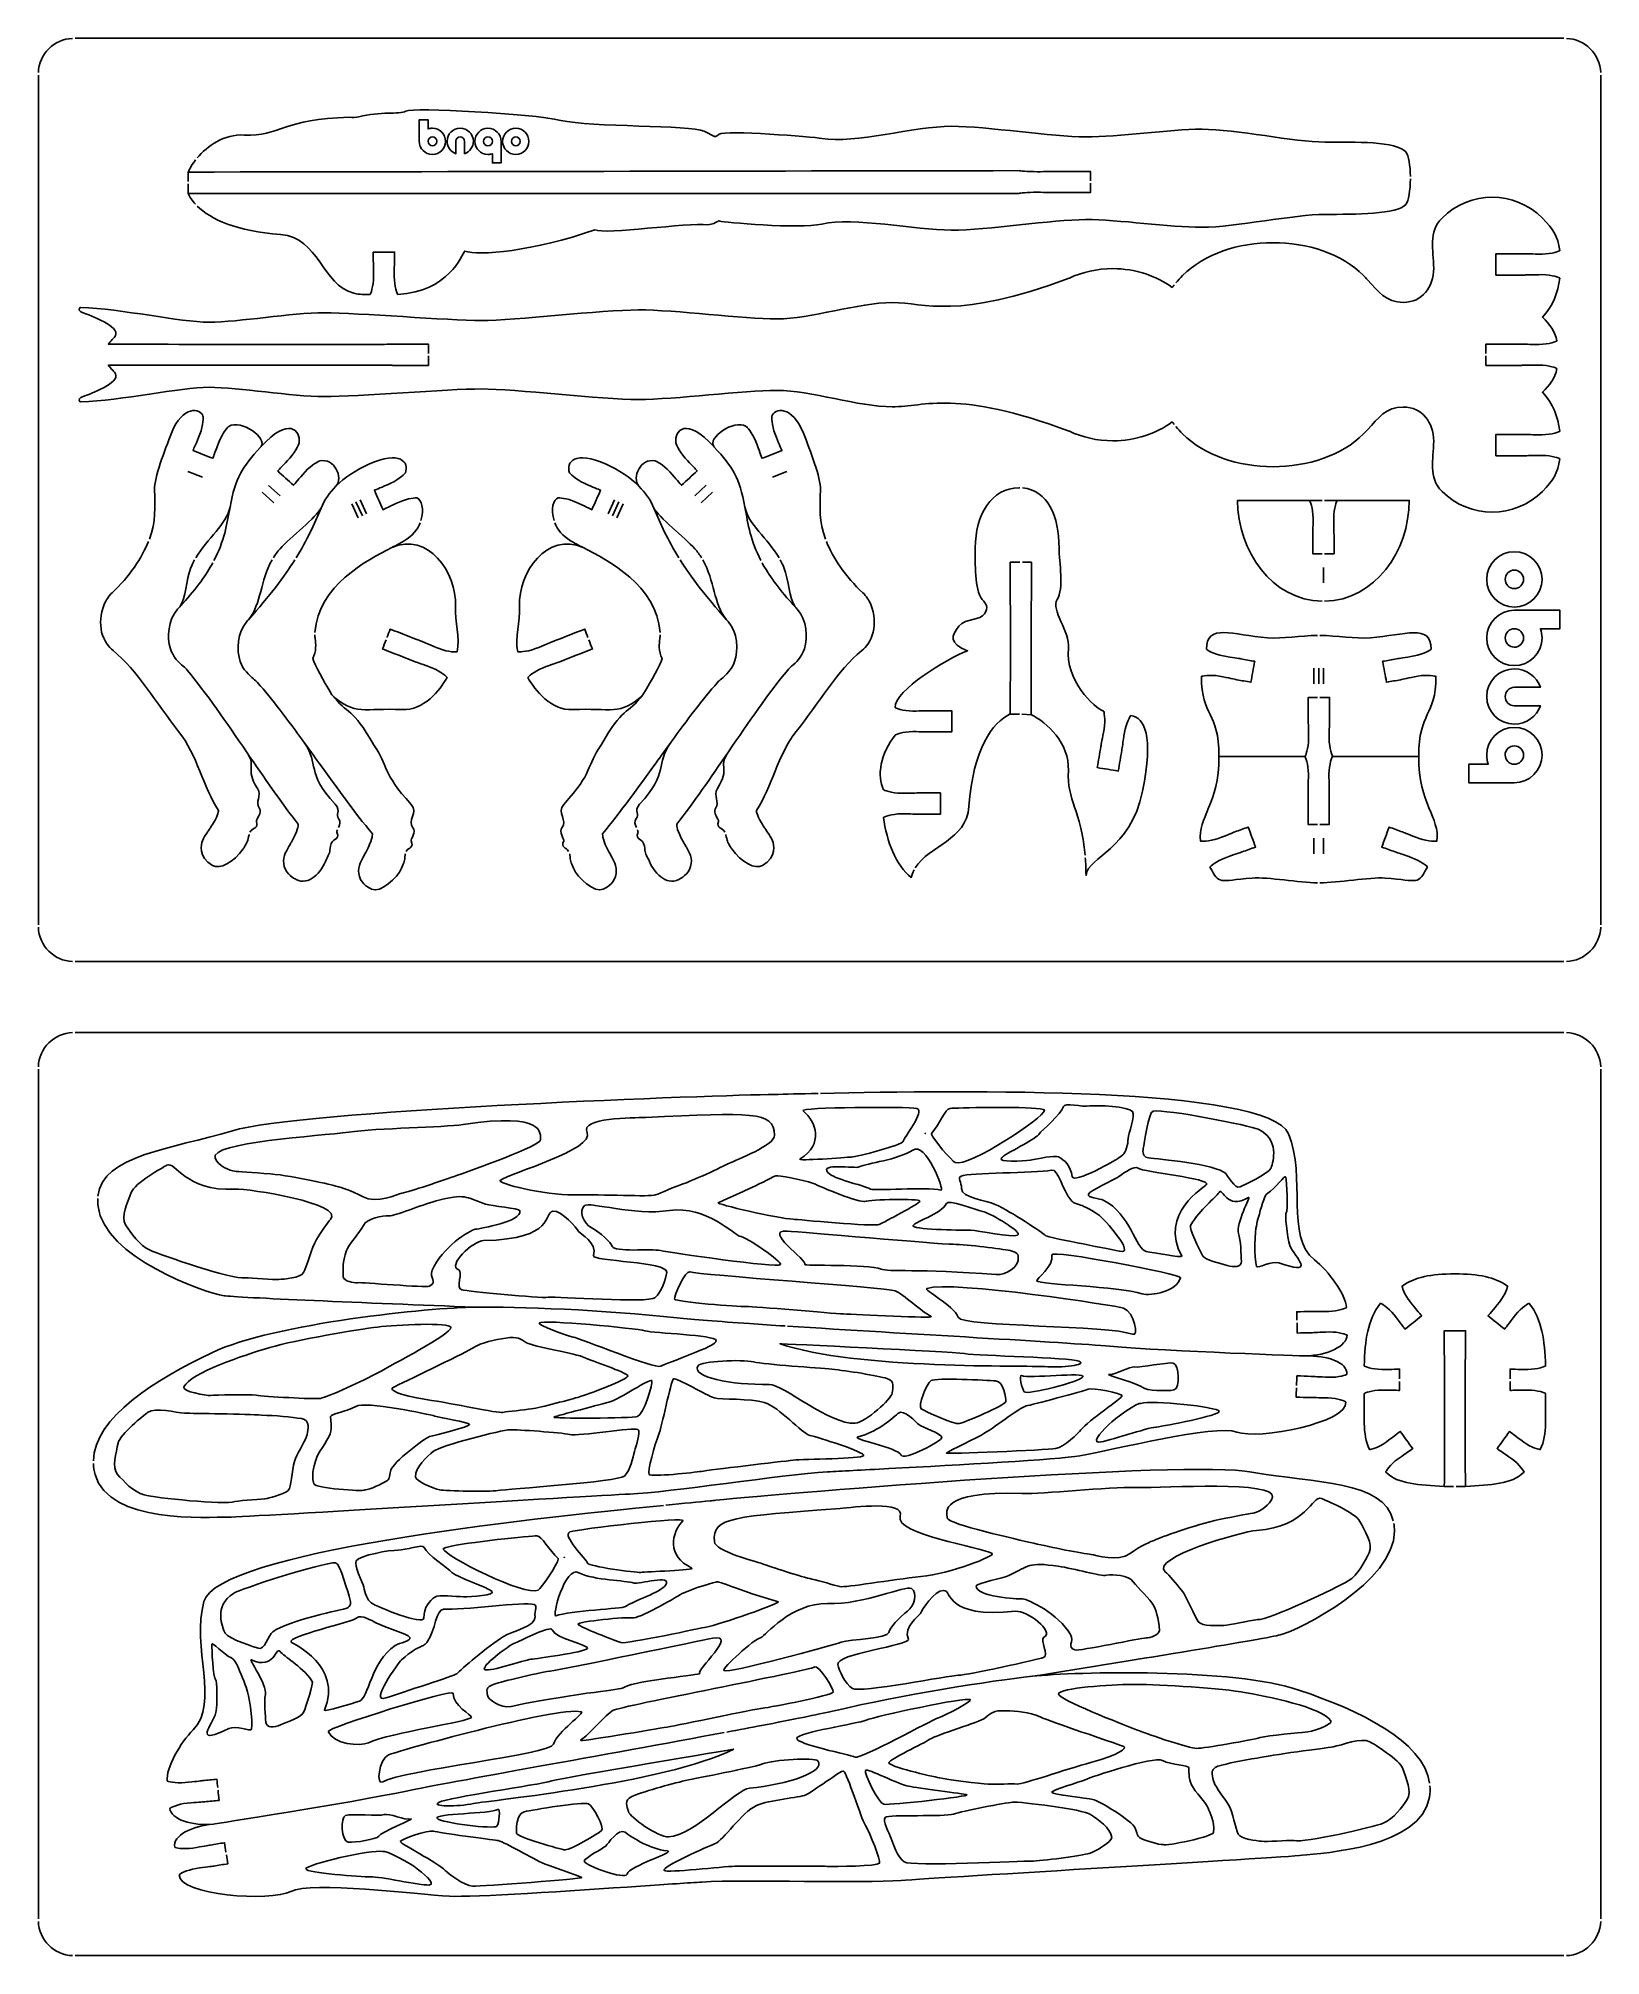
# Model space of a CAD drawing. Extents: x 223 to 443, y 88 to 358.
import ezdxf

# ---------------------------------------------------------------- set-up
doc = ezdxf.new("R2010")
doc.units = 0
doc.header["$MEASUREMENT"] = 0
doc.layers.add('DEFAULT', color=7, linetype='CONTINUOUS')

msp = doc.modelspace()

# ---------------------------------------------------------------- linework, layer by layer
at = {"layer": 'DEFAULT', "color": 1}
for points in [[(438.15, 358.03), (228.5, 358.03)], [(223.33, 352.85), (223.33, 233.2)], [(443.33, 233.2), (443.33, 352.85)], [(244.41, 339.2), (244.41, 337.87)], [(244.41, 337.52), (244.41, 336.2)], [(402.33, 292.96), (404.11, 292.96)], [(404.46, 292.96), (406.24, 292.96)], [(360.15, 262.84), (361.48, 262.84)], [(361.83, 262.84), (363.16, 262.78)], [(228.5, 228.03), (438.15, 228.03)], [(438.15, 218.03), (228.5, 218.03)], [(223.33, 212.85), (223.33, 93.21)], [(443.33, 93.21), (443.33, 212.85)], [(421.3, 154.09), (422.62, 154.09)], [(422.97, 154.09), (424.3, 154.09)], [(228.5, 88.03), (438.15, 88.03)]]:
    msp.add_lwpolyline(points, dxfattribs=at)
at = {"layer": 'DEFAULT', "color": 7}
for points in [[(244.39, 297.02), (246.43, 296.22)], [(328.74, 297.02), (326.71, 296.22)], [(255.75, 295.08), (257.37, 293.62)], [(317.39, 295.09), (315.77, 293.62)], [(254.86, 294.1), (256.48, 292.64)], [(267.45, 292.5), (268.35, 290.51)], [(268.05, 292.77), (268.95, 290.78)], [(268.65, 293.04), (269.55, 291.05)], [(304.48, 293.04), (303.58, 291.05)], [(305.09, 292.77), (304.19, 290.78)], [(305.69, 292.5), (304.79, 290.51)], [(318.28, 294.1), (316.66, 292.64)], [(404.28, 281.35), (404.28, 283.53)], [(402.96, 269.32), (402.96, 267.14)], [(403.62, 269.32), (403.62, 267.14)], [(404.29, 269.32), (404.29, 267.14)], [(402.96, 243.21), (402.96, 245.4)], [(404.29, 243.21), (404.29, 245.4)]]:
    msp.add_lwpolyline(points, dxfattribs=at)
at = {"layer": 'DEFAULT', "color": 1}
for points in [[(223.33, 353.2), (223.42, 355.83), (225.53, 357.93), (228.15, 358.02)], [(438.5, 358.02), (441.13, 357.93), (443.23, 355.83), (443.33, 353.2)], [(248.06, 284.49), (249.51, 287.26), (249.87, 289.54), (250.32, 292.02)], [(259.62, 284.87), (261.22, 287.45), (262.19, 289.62), (263.13, 291.88)], [(310.01, 291.88), (310.95, 289.62), (311.91, 287.45), (313.52, 284.87)], [(322.82, 292.02), (323.27, 289.54), (323.63, 287.26), (325.08, 284.49)], [(223.33, 232.85), (223.42, 230.23), (225.53, 228.12), (228.15, 228.03)], [(438.5, 228.03), (441.13, 228.12), (443.24, 230.23), (443.33, 232.85)], [(223.33, 213.21), (223.42, 215.83), (225.53, 217.93), (228.15, 218.02)], [(438.5, 218.02), (441.13, 217.93), (443.23, 215.83), (443.33, 213.21)], [(223.33, 92.86), (223.42, 90.23), (225.53, 88.12), (228.15, 88.03)], [(438.5, 88.03), (441.13, 88.12), (443.24, 90.23), (443.33, 92.86)]]:
    msp.add_open_spline(points, degree=3, dxfattribs=at)
for points, knots in [([(245.68, 341.18), (247.14, 342.91), (249.5, 344.56), (252.31, 344.41), (257.31, 344.15), (257.93, 346.78), (267.1, 346.91), (267.58, 346.85), (268.03, 346.87), (268.47, 346.99), (271.47, 347.78), (274.12, 347.26), (275.09, 347.78), (276.06, 348.31), (292.71, 347.46), (296.91, 346.48), (301.1, 345.49), (315.21, 345.84), (317.07, 344.96), (318.92, 344.08), (318.44, 343.98), (319.18, 344.52), (320.04, 345.14), (332.42, 344.14), (333.64, 343.94), (338.28, 343.15), (346.7, 345.64), (351.87, 345.64), (357.04, 345.64), (366.1, 344.14), (370.8, 344.14), (375.51, 344.14), (382.5, 345.23), (387.2, 345.23), (391.9, 345.23), (400.25, 343.42), (404.49, 343.42), (408.73, 343.42), (414.61, 343.54), (415.89, 342.03), (416.3, 341.54), (416.52, 340.08), (416.53, 338.58)], [0, 0, 0, 0, 1, 1, 1, 2, 2, 2, 3, 3, 3, 4, 4, 4, 5, 5, 5, 6, 6, 6, 7, 7, 7, 8, 8, 8, 9, 9, 9, 10, 10, 10, 11, 11, 11, 12, 12, 12, 13, 13, 13, 14, 14, 14, 14]), ([(245.46, 340.91), (245.05, 340.39), (244.64, 339.67), (244.41, 339.2), (283.43, 339.26), (322.45, 339.33), (361.46, 339.4), (361.46, 339.34), (362.58, 339.25), (363.96, 339.25), (365.35, 339.25), (366.12, 339.3), (366.47, 339.3), (368.13, 339.3), (369.8, 339.3), (371.47, 339.3), (371.47, 338.86), (371.47, 338.42), (371.47, 337.98)], [0, 0, 0, 0, 1, 1, 1, 332.799491, 332.799491, 332.799491, 333.799491, 333.799491, 333.799491, 334.799491, 334.799491, 334.799491, 348.969491, 348.969491, 348.969491, 352.710491, 352.710491, 352.710491, 352.710491]), ([(371.47, 337.62), (371.47, 337.18), (371.47, 336.74), (371.47, 336.3), (369.8, 336.3), (368.13, 336.3), (366.47, 336.3), (366.12, 336.3), (365.35, 336.35), (363.96, 336.35), (362.58, 336.35), (361.46, 336.25), (361.46, 336.2), (322.45, 336.2), (283.43, 336.2), (244.41, 336.2), (244.63, 335.69), (244.97, 335.17), (245.45, 334.66)], [0, 0, 0, 0, 3.76, 3.76, 3.76, 17.93, 17.93, 17.93, 18.93, 18.93, 18.93, 19.93, 19.93, 19.93, 351.729, 351.729, 351.729, 352.729, 352.729, 352.729, 352.729]), ([(245.69, 334.41), (247.58, 332.54), (251.29, 330.85), (257.43, 330.41), (262.86, 330.03), (263.28, 323.24), (267.77, 322.15), (268.12, 321.98), (268.96, 321.93), (270.03, 321.97), (270.09, 321.97), (270.54, 323.09), (270.54, 324.47), (270.54, 325.85), (270.49, 326.63), (270.49, 326.97), (270.49, 327.29), (270.49, 327.62), (270.49, 327.94), (271.49, 327.94), (272.49, 327.94), (273.48, 327.94), (273.48, 327.62), (273.48, 327.29), (273.48, 326.97), (273.48, 326.63), (273.44, 325.85), (273.44, 324.47), (273.44, 323.09), (273.89, 321.97), (273.94, 321.97), (281.12, 322.32), (282.94, 327.53), (283.38, 328.06), (285.23, 327.35), (293.18, 328.06), (301.69, 331.06), (303.22, 330.35), (314.69, 332.11), (317.6, 331.76), (319.1, 332.03), (318.92, 332.44), (319.29, 332.29), (319.67, 332.14), (330.43, 331.14), (333.64, 331.88), (338.23, 332.93), (346.7, 331.02), (351.87, 331.02), (357.04, 331.02), (366.1, 332.51), (370.8, 332.51), (375.51, 332.51), (382.5, 331.43), (387.2, 331.43), (391.9, 331.43), (400.25, 333.24), (404.49, 333.24), (408.73, 333.24), (414.78, 333.25), (415.89, 334.63), (416.3, 335.14), (416.52, 336.68), (416.53, 338.23)], [0, 0, 0, 0, 1, 1, 1, 2, 2, 2, 3, 3, 3, 4, 4, 4, 5, 5, 5, 7.75, 7.75, 7.75, 16.25, 16.25, 16.25, 19, 19, 19, 20, 20, 20, 21, 21, 21, 22, 22, 22, 23, 23, 23, 24, 24, 24, 25, 25, 25, 26, 26, 26, 27, 27, 27, 28, 28, 28, 29, 29, 29, 30, 30, 30, 31, 31, 31, 32, 32, 32, 32]), ([(383.51, 323.58), (383.81, 323.94), (384.13, 324.29), (384.46, 324.63), (390.62, 330.79), (403.78, 330.79), (409.94, 324.63), (410.14, 324.43), (410.33, 324.23), (410.5, 324.04), (412.03, 322.39), (413.07, 320.85), (415.54, 320.85), (418.24, 320.85), (419.76, 322.99), (419.83, 325.66), (419.78, 328.28), (418.99, 330.72), (421, 332.72), (424.9, 336.63), (431.23, 336.63), (435.13, 332.72), (436.69, 331.16), (437.28, 330.17), (437.59, 328.15), (437.59, 328.1), (436.47, 327.65), (435.09, 327.65), (433.71, 327.65), (432.93, 327.7), (432.59, 327.7), (431.25, 327.7), (429.92, 327.7), (428.59, 327.7), (428.59, 326.7), (428.59, 325.7), (428.59, 324.7), (429.92, 324.7), (431.25, 324.7), (432.59, 324.7), (432.93, 324.7), (433.71, 324.75), (435.09, 324.75), (436.47, 324.75), (437.59, 324.31), (437.59, 324.25), (437.28, 322.23), (436.69, 320.34), (435.13, 318.78), (436.2, 317.71), (436.88, 316.8), (437.17, 315.43), (437.17, 315.38), (436.05, 314.92), (434.67, 314.92), (433.29, 314.92), (432.51, 314.97), (432.17, 314.97), (430.5, 314.97), (428.84, 314.97), (427.17, 314.97), (427.17, 314.53), (427.17, 314.09), (427.17, 313.65)], [0, 0, 0, 0, 1, 1, 1, 2, 2, 2, 3, 3, 3, 4, 4, 4, 5, 5, 5, 6, 6, 6, 7, 7, 7, 8, 8, 8, 9, 9, 9, 10, 10, 10, 21.33, 21.33, 21.33, 29.83, 29.83, 29.83, 41.16, 41.16, 41.16, 42.16, 42.16, 42.16, 43.16, 43.16, 43.16, 44.16, 44.16, 44.16, 45.16, 45.16, 45.16, 46.16, 46.16, 46.16, 47.16, 47.16, 47.16, 61.33, 61.33, 61.33, 65.08, 65.08, 65.08, 65.08]), ([(278.25, 313.65), (278.25, 314.09), (278.25, 314.53), (278.25, 314.97), (276.58, 314.97), (274.91, 314.97), (273.25, 314.97), (272.91, 314.97), (272.13, 314.92), (270.75, 314.92), (269.36, 314.92), (233.18, 314.92), (233.18, 314.98), (233.38, 315.22), (234.14, 316.03), (234.2, 316.18), (234.76, 317.48), (230.94, 318.85), (229.32, 319.52), (228.89, 319.69), (229.08, 320.15), (229.32, 320.14), (235.03, 319.94), (243.29, 318.06), (247.37, 318.06), (251.6, 318.06), (258.89, 319.38), (263.6, 319.38), (268.3, 319.38), (281, 318.29), (285.7, 318.29), (290.41, 318.29), (302.64, 319.79), (307.81, 319.79), (312.99, 319.79), (322.63, 318.51), (327.33, 318.51), (332.04, 318.51), (338.85, 320.82), (343.56, 320.82), (348.26, 320.82), (352.49, 318.3), (368.47, 324.24), (368.48, 324.24), (368.5, 324.25), (368.51, 324.26), (370.35, 325.11), (372.43, 325.6), (374.64, 325.6), (377.8, 325.6), (380.71, 324.6), (383.01, 322.95), (383.1, 323.07), (383.19, 323.19), (383.29, 323.31)], [0, 0, 0, 0, 3.75, 3.75, 3.75, 17.92, 17.92, 17.92, 18.92, 18.92, 18.92, 19.92, 19.92, 19.92, 20.92, 20.92, 20.92, 21.92, 21.92, 21.92, 22.92, 22.92, 22.92, 23.92, 23.92, 23.92, 24.92, 24.92, 24.92, 25.92, 25.92, 25.92, 26.92, 26.92, 26.92, 27.92, 27.92, 27.92, 28.92, 28.92, 28.92, 29.92, 29.92, 29.92, 30.92, 30.92, 30.92, 31.92, 31.92, 31.92, 32.92, 32.92, 32.92, 33.92, 33.92, 33.92, 33.92]), ([(278.25, 313.3), (278.25, 312.86), (278.25, 312.42), (278.25, 311.98), (276.58, 311.98), (274.91, 311.98), (273.25, 311.98), (272.91, 311.98), (272.13, 312.02), (270.75, 312.02), (269.36, 312.02), (233.18, 312.03), (233.18, 311.98), (233.59, 311.48), (234.07, 311.08), (234.2, 310.78), (234.76, 309.48), (230.94, 308.11), (229.32, 307.44), (228.89, 307.27), (229.08, 306.81), (229.32, 306.82), (235.03, 307.01), (243.29, 308.89), (247.37, 308.89), (251.6, 308.89), (258.89, 307.58), (263.6, 307.58), (268.3, 307.58), (281, 308.66), (285.7, 308.66), (290.41, 308.66), (302.64, 307.17), (307.81, 307.17), (312.99, 307.17), (322.63, 308.45), (327.33, 308.45), (332.04, 308.45), (338.85, 306.14), (343.56, 306.14), (348.26, 306.14), (352.49, 308.66), (368.47, 302.71), (368.48, 302.71), (368.5, 302.7), (368.51, 302.7), (370.35, 301.84), (372.43, 301.36), (374.64, 301.36), (377.8, 301.36), (380.71, 302.35), (383.01, 304.01), (383.1, 303.89), (383.19, 303.77), (383.29, 303.65)], [0, 0, 0, 0, 3.75, 3.75, 3.75, 17.92, 17.92, 17.92, 18.92, 18.92, 18.92, 19.92, 19.92, 19.92, 20.92, 20.92, 20.92, 21.92, 21.92, 21.92, 22.92, 22.92, 22.92, 23.92, 23.92, 23.92, 24.92, 24.92, 24.92, 25.92, 25.92, 25.92, 26.92, 26.92, 26.92, 27.92, 27.92, 27.92, 28.92, 28.92, 28.92, 29.92, 29.92, 29.92, 30.92, 30.92, 30.92, 31.92, 31.92, 31.92, 32.92, 32.92, 32.92, 33.92, 33.92, 33.92, 33.92]), ([(427.17, 313.3), (427.17, 312.86), (427.17, 312.42), (427.17, 311.98), (428.84, 311.98), (430.5, 311.98), (432.17, 311.98), (432.51, 311.98), (433.29, 312.02), (434.67, 312.02), (436.05, 312.02), (437.17, 311.58), (437.17, 311.52), (436.88, 310.15), (436.2, 309.24), (435.13, 308.18), (436.69, 306.62), (437.28, 304.73), (437.59, 302.7), (437.59, 302.65), (436.47, 302.2), (435.09, 302.2), (433.71, 302.2), (432.93, 302.25), (432.59, 302.25), (431.25, 302.25), (429.92, 302.25), (428.59, 302.25), (428.59, 301.25), (428.59, 300.25), (428.59, 299.25), (429.92, 299.25), (431.25, 299.25), (432.59, 299.25), (432.93, 299.25), (433.71, 299.3), (435.09, 299.3), (436.47, 299.3), (437.59, 298.86), (437.59, 298.8), (437.28, 296.78), (436.69, 295.79), (435.13, 294.23), (431.23, 290.33), (424.9, 290.33), (421, 294.23), (418.99, 296.23), (419.78, 298.68), (419.83, 301.3), (419.76, 303.97), (418.24, 306.1), (415.54, 306.1), (413.07, 306.1), (412.03, 304.57), (410.5, 302.92), (410.33, 302.72), (410.14, 302.52), (409.94, 302.33), (403.78, 296.17), (390.62, 296.17), (384.46, 302.33), (384.13, 302.66), (383.81, 303.01), (383.51, 303.37)], [0, 0, 0, 0, 3.75, 3.75, 3.75, 17.92, 17.92, 17.92, 18.92, 18.92, 18.92, 19.92, 19.92, 19.92, 20.92, 20.92, 20.92, 21.92, 21.92, 21.92, 22.92, 22.92, 22.92, 23.92, 23.92, 23.92, 35.25, 35.25, 35.25, 43.76, 43.76, 43.76, 55.09, 55.09, 55.09, 56.09, 56.09, 56.09, 57.09, 57.09, 57.09, 58.09, 58.09, 58.09, 59.09, 59.09, 59.09, 60.09, 60.09, 60.09, 61.09, 61.09, 61.09, 62.09, 62.09, 62.09, 63.09, 63.09, 63.09, 64.09, 64.09, 64.09, 65.09, 65.09, 65.09, 65.09]), ([(238.97, 287.5), (239.87, 289.9), (239.78, 292.11), (239.69, 294.45), (239.62, 296.18), (241.13, 300), (242.08, 302.45), (243.61, 306.38), (246.23, 305.97), (246.51, 304.8), (246.56, 304.78), (246.57, 303.58), (246.07, 302.29), (245.56, 301), (245.24, 300.3), (245.11, 299.98), (246.04, 299.62), (246.98, 299.25), (247.91, 298.89), (248.03, 299.21), (248.27, 299.95), (248.77, 301.24), (249.28, 302.52), (250.1, 303.41), (250.15, 303.38), (251.9, 304.43), (255.65, 301.72), (254.68, 300.54), (254.66, 300.52), (254.64, 300.5), (254.62, 300.48), (252.01, 297.59), (251.08, 296.19), (250.32, 292.02), (249.86, 289.65), (247.12, 287.6), (245.5, 284.88)], [0, 0, 0, 0, 1, 1, 1, 2, 2, 2, 3, 3, 3, 4, 4, 4, 5, 5, 5, 13.510758, 13.510758, 13.510758, 14.510758, 14.510758, 14.510758, 15.510758, 15.510758, 15.510758, 16.510758, 16.510758, 16.510758, 17.510758, 17.510758, 17.510758, 18.510758, 18.510758, 18.510758, 19.510758, 19.510758, 19.510758, 19.510758]), ([(327.64, 284.88), (326.02, 287.6), (323.28, 289.65), (322.82, 292.02), (322.06, 296.2), (321.13, 297.59), (318.51, 300.48), (318.49, 300.5), (318.48, 300.52), (318.46, 300.54), (317.49, 301.72), (321.23, 304.43), (322.99, 303.38), (323.04, 303.41), (323.86, 302.52), (324.37, 301.24), (324.87, 299.95), (325.1, 299.21), (325.23, 298.89), (326.16, 299.25), (327.09, 299.62), (328.03, 299.98), (327.9, 300.3), (327.57, 301), (327.07, 302.29), (326.57, 303.58), (326.58, 304.79), (326.63, 304.8), (326.91, 305.97), (329.52, 306.38), (331.06, 302.45), (332.01, 300), (333.52, 296.18), (333.45, 294.45), (333.36, 292.11), (333.27, 289.9), (334.17, 287.5)], [0, 0, 0, 0, 1, 1, 1, 2, 2, 2, 3, 3, 3, 4, 4, 4, 5, 5, 5, 6, 6, 6, 14.510758, 14.510758, 14.510758, 15.510758, 15.510758, 15.510758, 16.510758, 16.510758, 16.510758, 17.510758, 17.510758, 17.510758, 18.510758, 18.510758, 18.510758, 19.510758, 19.510758, 19.510758, 19.510758]), ([(256.42, 284.88), (256.68, 285.31), (257, 285.74), (257.38, 286.15), (258.8, 287.73), (262.53, 290.62), (263.13, 291.88), (263.61, 293.02), (264.33, 294.05), (265.24, 294.96), (266.29, 296.13), (265.04, 299.03), (262.94, 298.51), (262.9, 298.54), (261.82, 298.01), (260.89, 296.99), (259.96, 295.96), (259.48, 295.35), (259.25, 295.1), (258.51, 295.77), (257.77, 296.44), (257.03, 297.11), (257.26, 297.36), (257.81, 297.91), (258.74, 298.93), (259.66, 299.96), (260.08, 301.09), (260.05, 301.12), (260.26, 302.77), (258.6, 304.85), (254.68, 300.54), (254.66, 300.52), (254.64, 300.5), (254.62, 300.48)], [0, 0, 0, 0, 1, 1, 1, 2, 2, 2, 3, 3, 3, 4, 4, 4, 5, 5, 5, 6, 6, 6, 14.503299, 14.503299, 14.503299, 15.503299, 15.503299, 15.503299, 16.503299, 16.503299, 16.503299, 17.503299, 17.503299, 17.503299, 18.503299, 18.503299, 18.503299, 18.503299]), ([(318.51, 300.48), (318.49, 300.5), (318.48, 300.52), (318.46, 300.54), (314.54, 304.85), (312.88, 302.77), (313.09, 301.12), (313.05, 301.09), (313.47, 299.96), (314.4, 298.93), (315.32, 297.91), (315.88, 297.36), (316.11, 297.11), (315.37, 296.44), (314.63, 295.77), (313.89, 295.1), (313.66, 295.36), (313.17, 295.96), (312.25, 296.99), (311.32, 298.01), (310.24, 298.54), (310.2, 298.51), (308.1, 299.03), (306.85, 296.13), (307.9, 294.96), (308.81, 294.05), (309.53, 293.02), (310.01, 291.88), (310.61, 290.62), (314.34, 287.73), (315.76, 286.15), (316.14, 285.74), (316.45, 285.31), (316.72, 284.88)], [0, 0, 0, 0, 1, 1, 1, 2, 2, 2, 3, 3, 3, 4, 4, 4, 12.50397, 12.50397, 12.50397, 13.50397, 13.50397, 13.50397, 14.50397, 14.50397, 14.50397, 15.50397, 15.50397, 15.50397, 16.50397, 16.50397, 16.50397, 17.50397, 17.50397, 17.50397, 18.50397, 18.50397, 18.50397, 18.50397]), ([(277.2, 290.14), (277.68, 291.68), (277.3, 293.15), (276.62, 293.3), (276.59, 293.35), (275.39, 293.29), (274.13, 292.73), (272.87, 292.16), (272.18, 291.79), (271.87, 291.65), (271.46, 292.56), (271.05, 293.47), (270.64, 294.38), (270.95, 294.53), (271.68, 294.8), (272.94, 295.37), (274.2, 295.94), (275.03, 296.81), (275.01, 296.86), (275.58, 298.32), (274.28, 300.05), (269.86, 298.05), (268.04, 297.24), (266.47, 296.2), (265.24, 294.96)], [0, 0, 0, 0, 1, 1, 1, 2, 2, 2, 3, 3, 3, 11.507796, 11.507796, 11.507796, 12.507796, 12.507796, 12.507796, 13.507796, 13.507796, 13.507796, 14.507796, 14.507796, 14.507796, 15.507796, 15.507796, 15.507796, 15.507796]), ([(307.9, 294.96), (306.67, 296.2), (305.09, 297.24), (303.28, 298.05), (298.86, 300.05), (297.56, 298.32), (298.13, 296.86), (298.11, 296.81), (298.94, 295.94), (300.2, 295.37), (301.46, 294.8), (302.19, 294.53), (302.5, 294.39), (302.09, 293.47), (301.68, 292.56), (301.26, 291.65), (300.96, 291.79), (300.27, 292.16), (299.01, 292.73), (297.75, 293.3), (296.54, 293.35), (296.52, 293.3), (295.84, 293.15), (295.46, 291.68), (295.94, 290.14)], [0, 0, 0, 0, 1, 1, 1, 2, 2, 2, 3, 3, 3, 4, 4, 4, 12.507384, 12.507384, 12.507384, 13.507384, 13.507384, 13.507384, 14.507384, 14.507384, 14.507384, 15.507384, 15.507384, 15.507384, 15.507384]), ([(346.65, 240.93), (346.48, 240.6), (346.35, 240.25), (346.25, 239.86), (344.08, 241.6), (342.79, 244.95), (342.34, 248.32), (342.34, 248.37), (343.46, 248.82), (344.85, 248.82), (346.23, 248.82), (347.01, 248.77), (347.35, 248.77), (348.35, 248.77), (349.35, 248.77), (350.35, 248.77), (350.35, 249.77), (350.35, 250.77), (350.35, 251.77), (349.35, 251.77), (348.35, 251.77), (347.35, 251.77), (347.01, 251.77), (346.23, 251.72), (344.85, 251.72), (343.46, 251.72), (342.34, 252.17), (342.34, 252.22), (341.37, 254.08), (341.93, 257.34), (343.96, 259.89), (343.96, 259.95), (345.08, 260.4), (346.46, 260.4), (347.84, 260.39), (348.62, 260.35), (348.96, 260.35), (349.96, 260.35), (350.96, 260.35), (351.95, 260.35), (351.95, 261.35), (351.95, 262.35), (351.95, 263.35), (350.96, 263.35), (349.96, 263.35), (348.96, 263.35), (348.62, 263.35), (347.84, 263.3), (346.46, 263.3), (345.08, 263.3), (343.96, 263.74), (343.96, 263.8), (343.96, 266.22), (351.13, 270.61), (354.19, 271.79), (351.46, 272.76), (351.9, 273.99), (352.96, 275.23), (354.01, 276.46), (355.96, 276.02), (356.57, 276.99), (357.19, 277.96), (356.83, 278.32), (356.25, 279.02), (355.09, 280.41), (355.27, 284.17), (355.27, 286.27), (355.27, 290.94), (357.53, 294.73), (361.43, 294.73), (361.47, 294.73), (361.51, 294.73), (361.56, 294.73)], [0, 0, 0, 0, 1, 1, 1, 2, 2, 2, 3, 3, 3, 4, 4, 4, 12.5, 12.5, 12.5, 21, 21, 21, 29.5, 29.5, 29.5, 30.5, 30.5, 30.5, 31.5, 31.5, 31.5, 32.5, 32.5, 32.5, 33.5, 33.5, 33.5, 34.5, 34.5, 34.5, 42.99, 42.99, 42.99, 51.49, 51.49, 51.49, 59.98, 59.98, 59.98, 60.98, 60.98, 60.98, 61.98, 61.98, 61.98, 62.98, 62.98, 62.98, 63.98, 63.98, 63.98, 64.98, 64.98, 64.98, 65.98, 65.98, 65.98, 66.98, 66.98, 66.98, 67.98, 67.98, 67.98, 68.98, 68.98, 68.98, 68.98]), ([(370.75, 242.64), (370.81, 241.89), (370.85, 241.07), (370.86, 240.16), (371.17, 242.91), (377.11, 243.59), (378.81, 252.02), (380.4, 259.88), (379.12, 262.38), (377.17, 262.65), (377.11, 262.65), (376.49, 261.63), (376.26, 260.27), (376.04, 258.91), (375.96, 258.14), (375.9, 257.8), (375.73, 256.81), (375.57, 255.83), (375.4, 254.84), (374.41, 255.01), (373.43, 255.17), (372.44, 255.34), (372.61, 256.32), (372.78, 257.31), (372.94, 258.3), (373, 258.63), (373.17, 259.39), (373.4, 260.75), (373.63, 262.12), (373.38, 263.29), (373.33, 263.3), (372.05, 263.71), (367.85, 267.7), (368.37, 272.14), (368.64, 274.51), (365.85, 277.54), (366.8, 279.02), (367.78, 280.54), (367.07, 284.17), (367.07, 286.27), (367.07, 290.74), (365.47, 294.41), (361.91, 294.71)], [0, 0, 0, 0, 1, 1, 1, 2, 2, 2, 3, 3, 3, 4, 4, 4, 5, 5, 5, 13.497794, 13.497794, 13.497794, 21.994602, 21.994602, 21.994602, 30.493381, 30.493381, 30.493381, 31.493381, 31.493381, 31.493381, 32.493381, 32.493381, 32.493381, 33.493381, 33.493381, 33.493381, 34.493381, 34.493381, 34.493381, 35.493381, 35.493381, 35.493381, 36.493381, 36.493381, 36.493381, 36.493381]), ([(404.11, 278.76), (397.03, 278.87), (392.2, 285.84), (392.2, 292.96), (395.58, 292.96), (398.95, 292.96), (402.33, 292.96), (402.39, 292.96), (402.83, 291.84), (402.83, 290.46), (402.83, 289.08), (402.78, 288.3), (402.78, 287.96), (402.78, 287.12), (402.78, 286.29), (402.78, 285.46), (403.23, 285.46), (403.67, 285.46), (404.11, 285.46)], [0, 0, 0, 0, 1, 1, 1, 29.731, 29.731, 29.731, 30.731, 30.731, 30.731, 31.731, 31.731, 31.731, 38.811, 38.811, 38.811, 42.571, 42.571, 42.571, 42.571]), ([(404.46, 278.76), (411.55, 278.88), (416.37, 285.84), (416.37, 292.96), (412.99, 292.96), (409.62, 292.96), (406.24, 292.96), (406.18, 292.96), (405.74, 291.84), (405.74, 290.46), (405.74, 289.08), (405.78, 288.3), (405.78, 287.96), (405.78, 287.12), (405.78, 286.29), (405.78, 285.46), (405.34, 285.46), (404.9, 285.46), (404.46, 285.46)], [0, 0, 0, 0, 1, 1, 1, 29.73, 29.73, 29.73, 30.73, 30.73, 30.73, 31.73, 31.73, 31.73, 38.81, 38.81, 38.81, 42.56, 42.56, 42.56, 42.56]), ([(277.08, 289.81), (276.72, 288.86), (276.02, 287.92), (274.86, 287.28), (274.41, 286.99), (273.82, 286.69), (273.09, 286.32), (269.47, 284.45), (262.79, 281.01), (262.27, 274.38)], [0, 0, 0, 0, 1, 1, 1, 2, 2, 2, 3, 3, 3, 3]), ([(310.87, 274.38), (310.35, 281.01), (303.67, 284.45), (300.05, 286.32), (299.32, 286.69), (298.73, 286.99), (298.28, 287.28), (297.12, 287.92), (296.42, 288.86), (296.06, 289.81)], [0, 0, 0, 0, 1, 1, 1, 2, 2, 2, 3, 3, 3, 3]), ([(253, 245.91), (253, 245.9), (253, 245.89), (253, 245.88), (252.8, 244.97), (252.81, 244.93), (252.3, 244.09), (252.26, 244.02), (252.22, 243.96), (252.17, 243.9), (250.85, 241.97), (248.83, 240.94), (247.83, 241.54), (245.77, 242.8), (246.25, 244.53), (246.44, 245.03), (246.61, 245.47), (246.85, 245.82), (247.08, 246.16), (247.19, 246.32), (247.31, 246.48), (247.43, 246.68), (247.44, 246.7), (247.49, 246.77), (247.55, 246.87), (247.72, 247.11), (248.22, 247.83), (248.51, 248.58), (248.67, 248.96), (248.69, 249.18), (248.7, 249.28), (246.51, 252.56), (245.71, 257.12), (243.08, 260.43), (239.96, 264.37), (237.23, 269.07), (233.87, 271.82), (233.24, 272.33), (232.54, 273.19), (232.24, 274.42), (231.97, 275.56), (232.08, 276.99), (232.54, 278.17), (232.82, 278.9), (233.22, 279.5), (233.72, 279.96), (236.09, 282.13), (237.97, 285.01), (238.84, 287.17)], [0, 0, 0, 0, 1, 1, 1, 2, 2, 2, 3, 3, 3, 4, 4, 4, 5, 5, 5, 6, 6, 6, 7, 7, 7, 8, 8, 8, 9, 9, 9, 10, 10, 10, 11, 11, 11, 12, 12, 12, 13, 13, 13, 14, 14, 14, 15, 15, 15, 16, 16, 16, 16]), ([(272.42, 273.65), (272.57, 274.05), (272.73, 274.44), (272.88, 274.84), (274.41, 274.24), (275.95, 273.64), (277.48, 273.04), (277.8, 272.92), (278.5, 272.59), (279.79, 272.09), (281.08, 271.58), (282.29, 271.6), (282.3, 271.64), (282.74, 273.64), (281.96, 275.85), (282.06, 278.05), (282.25, 282.9), (278.15, 288.53), (273.09, 286.32)], [0, 0, 0, 0, 3.606705, 3.606705, 3.606705, 17.603977, 17.603977, 17.603977, 18.603977, 18.603977, 18.603977, 19.603977, 19.603977, 19.603977, 20.603977, 20.603977, 20.603977, 21.603977, 21.603977, 21.603977, 21.603977]), ([(300.05, 286.32), (294.99, 288.53), (290.89, 282.9), (291.08, 278.05), (291.17, 275.85), (290.39, 273.64), (290.84, 271.65), (290.85, 271.6), (292.06, 271.58), (293.35, 272.09), (294.63, 272.59), (295.34, 272.92), (295.66, 273.04), (297.19, 273.64), (298.72, 274.24), (300.26, 274.84), (300.41, 274.44), (300.57, 274.05), (300.72, 273.65)], [0, 0, 0, 0, 1, 1, 1, 2, 2, 2, 3, 3, 3, 4, 4, 4, 17.999135, 17.999135, 17.999135, 21.603819, 21.603819, 21.603819, 21.603819]), ([(334.29, 287.17), (335.17, 285.01), (337.05, 282.13), (339.42, 279.96), (339.91, 279.5), (340.32, 278.9), (340.6, 278.18), (341.06, 276.99), (341.17, 275.56), (340.89, 274.42), (340.59, 273.19), (339.9, 272.33), (339.27, 271.82), (335.91, 269.07), (333.18, 264.37), (330.05, 260.43), (327.43, 257.12), (326.63, 252.56), (324.44, 249.28), (324.45, 249.18), (324.47, 248.96), (324.62, 248.58), (324.91, 247.83), (325.41, 247.11), (325.58, 246.87), (325.65, 246.77), (325.7, 246.7), (325.71, 246.68), (325.83, 246.49), (325.94, 246.32), (326.05, 246.16), (326.29, 245.82), (326.53, 245.47), (326.7, 245.04), (326.89, 244.53), (327.37, 242.8), (325.31, 241.54), (324.31, 240.94), (322.29, 241.97), (320.96, 243.9), (320.92, 243.96), (320.87, 244.02), (320.84, 244.09), (320.32, 244.93), (320.33, 244.97), (320.14, 245.88), (320.14, 245.89), (320.14, 245.9), (320.13, 245.91)], [0, 0, 0, 0, 1, 1, 1, 2, 2, 2, 3, 3, 3, 4, 4, 4, 5, 5, 5, 6, 6, 6, 7, 7, 7, 8, 8, 8, 9, 9, 9, 10, 10, 10, 11, 11, 11, 12, 12, 12, 13, 13, 13, 14, 14, 14, 15, 15, 15, 16, 16, 16, 16]), ([(247.9, 284.18), (246.98, 282.5), (245.66, 280.64), (243.68, 278.44), (243.46, 278.2), (243.47, 278.2), (243.23, 277.95), (243.13, 277.85), (243.04, 277.74), (242.94, 277.64), (241.6, 276.15), (241.41, 273.66), (241.92, 272.06), (242.32, 270.85), (243.13, 270.13), (243.73, 269.6), (243.94, 269.4), (244.15, 269.22), (244.28, 269.07), (246.95, 265.86), (249.84, 261.65), (252.63, 257.57), (252.67, 257.52), (252.7, 257.47), (252.73, 257.42), (255.09, 253.97), (257.53, 250.42), (259.92, 247.35), (259.93, 247.16), (259.88, 246.41), (258.96, 244.85), (258.91, 244.75), (258.87, 244.69), (258.85, 244.65), (258.75, 244.45), (258.64, 244.28), (258.55, 244.11), (258.16, 243.45), (257.63, 242.54), (257.96, 241.39), (258.3, 240.25), (259.3, 239.74), (259.63, 239.57), (261.44, 238.64), (263.19, 240.6), (263.9, 242.44), (264.35, 243.31), (264.34, 243.36), (264.47, 244.28), (264.62, 245.49), (265.86, 245.02), (265.37, 246.22), (265.34, 246.28), (265.39, 246.41), (265.46, 246.58)], [0, 0, 0, 0, 1, 1, 1, 2, 2, 2, 3.210356, 3.210356, 3.210356, 4.210356, 4.210356, 4.210356, 5.210356, 5.210356, 5.210356, 6.210356, 6.210356, 6.210356, 7.210356, 7.210356, 7.210356, 8.210356, 8.210356, 8.210356, 9.210356, 9.210356, 9.210356, 10.210356, 10.210356, 10.210356, 11.210356, 11.210356, 11.210356, 12.210356, 12.210356, 12.210356, 13.210356, 13.210356, 13.210356, 14.210356, 14.210356, 14.210356, 15.210356, 15.210356, 15.210356, 16.210356, 16.210356, 16.210356, 17.210356, 17.210356, 17.210356, 18.210356, 18.210356, 18.210356, 18.210356]), ([(243.23, 277.95), (244.14, 279.25), (244.1, 281.66), (244.82, 283.49), (244.96, 283.87), (245.13, 284.22), (245.32, 284.57)], [0, 0, 0, 0, 1, 1, 1, 2, 2, 2, 2]), ([(265.6, 246.9), (265.77, 247.31), (265.92, 247.8), (265.66, 248.08), (265, 248.83), (266.06, 249.1), (265.13, 250.17), (260.93, 254.74), (262.95, 255.73), (260.77, 258.86), (260.73, 258.91), (260.7, 258.96), (260.66, 259.01), (258.46, 262.02), (256.26, 264.96), (254.18, 267.32), (254.05, 267.48), (253.84, 267.65), (253.63, 267.84), (253.01, 268.36), (252.18, 269.07), (251.76, 270.26), (251.2, 271.87), (251.34, 274.4), (252.69, 275.91), (252.76, 276), (252.84, 276.08), (252.91, 276.16), (254.76, 278.41), (254.56, 281.65), (256.24, 284.57)], [0, 0, 0, 0, 1, 1, 1, 2, 2, 2, 3, 3, 3, 4, 4, 4, 5, 5, 5, 6, 6, 6, 7, 7, 7, 8, 8, 8, 9, 9, 9, 10, 10, 10, 10]), ([(252.69, 275.91), (252.76, 276), (252.84, 276.08), (252.91, 276.16), (255.93, 279.55), (257.95, 282.24), (259.44, 284.58)], [0, 0, 0, 0, 1, 1, 1, 2, 2, 2, 2]), ([(316.9, 284.57), (318.57, 281.65), (318.37, 278.41), (320.23, 276.16), (320.3, 276.08), (320.37, 276), (320.45, 275.91), (321.8, 274.4), (321.93, 271.87), (321.38, 270.26), (320.96, 269.07), (320.13, 268.36), (319.51, 267.84), (319.29, 267.65), (319.09, 267.48), (318.96, 267.32), (316.88, 264.96), (314.68, 262.03), (312.48, 259.01), (312.44, 258.96), (312.4, 258.91), (312.37, 258.86), (310.19, 255.73), (312.2, 254.74), (308, 250.18), (307.08, 249.1), (308.14, 248.83), (307.48, 248.08), (307.21, 247.8), (307.37, 247.31), (307.54, 246.9)], [0, 0, 0, 0, 1, 1, 1, 2, 2, 2, 3, 3, 3, 4, 4, 4, 5, 5, 5, 6, 6, 6, 7, 7, 7, 8, 8, 8, 9, 9, 9, 10, 10, 10, 10]), ([(307.68, 246.58), (307.75, 246.41), (307.8, 246.28), (307.77, 246.22), (307.27, 245.02), (308.51, 245.49), (308.67, 244.28), (308.8, 243.36), (308.78, 243.31), (309.23, 242.44), (309.95, 240.6), (311.7, 238.64), (313.51, 239.57), (313.84, 239.74), (314.83, 240.25), (315.18, 241.39), (315.51, 242.54), (314.98, 243.45), (314.59, 244.11), (314.49, 244.28), (314.39, 244.45), (314.28, 244.65), (314.27, 244.69), (314.23, 244.75), (314.17, 244.85), (313.26, 246.41), (313.21, 247.16), (313.22, 247.35), (315.6, 250.42), (318.05, 253.97), (320.41, 257.42), (320.44, 257.47), (320.47, 257.52), (320.51, 257.57), (323.3, 261.65), (326.19, 265.86), (328.86, 269.07), (328.99, 269.22), (329.19, 269.4), (329.4, 269.6), (330, 270.13), (330.82, 270.86), (331.21, 272.06), (331.73, 273.66), (331.54, 276.15), (330.2, 277.64), (330.1, 277.74), (330, 277.85), (329.91, 277.95), (329.67, 278.2), (329.68, 278.2), (329.46, 278.44), (327.47, 280.64), (326.16, 282.5), (325.24, 284.18)], [0, 0, 0, 0, 1, 1, 1, 2, 2, 2, 3, 3, 3, 4, 4, 4, 5, 5, 5, 6, 6, 6, 7, 7, 7, 8, 8, 8, 9, 9, 9, 10, 10, 10, 11, 11, 11, 12, 12, 12, 13, 13, 13, 14, 14, 14, 15, 15, 15, 16.211811, 16.211811, 16.211811, 17.211811, 17.211811, 17.211811, 18.211811, 18.211811, 18.211811, 18.211811]), ([(313.7, 284.58), (315.19, 282.24), (317.21, 279.55), (320.23, 276.16), (320.3, 276.08), (320.37, 276), (320.45, 275.91)], [0, 0, 0, 0, 1, 1, 1, 2, 2, 2, 2]), ([(327.81, 284.57), (328, 284.22), (328.18, 283.87), (328.32, 283.5), (329.03, 281.66), (329, 279.25), (329.91, 277.95)], [0, 0, 0, 0, 1, 1, 1, 2, 2, 2, 2]), ([(346.82, 241.23), (348.77, 244.43), (354.03, 245.03), (354.37, 249.85), (354.94, 257.93), (357.71, 261.78), (360.15, 262.84), (360.21, 262.84), (360.22, 275.38), (360.22, 276.76), (360.22, 278.14), (360.17, 278.91), (360.17, 279.26), (360.17, 280.93), (360.17, 282.59), (360.17, 284.26), (360.63, 284.26), (361.09, 284.26), (361.56, 284.26)], [0, 0, 0, 0, 1, 1, 1, 2, 2, 2, 3, 3, 3, 4, 4, 4, 18.16, 18.16, 18.16, 22.101, 22.101, 22.101, 22.101]), ([(361.91, 284.26), (362.33, 284.26), (362.75, 284.26), (363.17, 284.26), (363.17, 282.59), (363.17, 280.92), (363.17, 279.26), (363.17, 278.91), (363.12, 278.14), (363.12, 276.76), (363.12, 275.37), (363.1, 262.78), (363.16, 262.78), (365.28, 261.75), (368.56, 258.74), (368.37, 254.94), (368.14, 250.52), (370.17, 249.52), (370.73, 242.99)], [0, 0, 0, 0, 3.57, 3.57, 3.57, 17.74, 17.74, 17.74, 18.74, 18.74, 18.74, 19.74, 19.74, 19.74, 20.74, 20.74, 20.74, 21.74, 21.74, 21.74, 21.74]), ([(403.45, 265.21), (403.02, 265.21), (402.58, 265.21), (402.15, 265.21), (402.15, 264.11), (402.15, 263.02), (402.15, 261.92), (402.15, 261.58), (402.2, 260.8), (402.2, 259.42), (402.2, 258.03), (401.75, 256.91), (401.7, 256.91), (397.66, 256.91), (393.62, 256.91), (389.58, 256.91), (389.58, 263.35), (387.12, 262.41), (387.1, 268.17), (387.11, 268.22), (388.29, 268.46), (389.65, 268.21), (391.02, 267.96), (391.77, 267.77), (392.11, 267.71), (392.76, 267.59), (393.42, 267.47), (394.07, 267.35), (394.25, 268.34), (394.43, 269.32), (394.61, 270.3), (393.96, 270.42), (393.3, 270.54), (392.65, 270.66), (392.31, 270.73), (391.54, 270.82), (390.18, 271.06), (388.83, 271.31), (387.81, 271.95), (387.81, 272.01), (387.81, 275.72), (391.52, 273.98), (396.41, 273.61), (398.61, 273.45), (401.04, 273.92), (403.45, 273.94)], [0, 0, 0, 0, 3.67, 3.67, 3.67, 13.01, 13.01, 13.01, 14.01, 14.01, 14.01, 15.01, 15.01, 15.01, 49.35, 49.35, 49.35, 50.35, 50.35, 50.35, 51.35, 51.35, 51.35, 52.35, 52.35, 52.35, 58.010476, 58.010476, 58.010476, 66.508525, 66.508525, 66.508525, 72.171148, 72.171148, 72.171148, 73.171148, 73.171148, 73.171148, 74.171148, 74.171148, 74.171148, 75.171148, 75.171148, 75.171148, 76.171148, 76.171148, 76.171148, 76.171148]), ([(403.8, 273.94), (406.23, 273.92), (408.68, 273.45), (410.9, 273.61), (415.78, 273.97), (419.44, 275.71), (419.44, 272.01), (419.44, 271.94), (418.42, 271.31), (417.07, 271.07), (415.71, 270.81), (414.94, 270.72), (414.6, 270.66), (413.94, 270.54), (413.29, 270.42), (412.63, 270.3), (412.81, 269.32), (412.99, 268.34), (413.17, 267.35), (413.83, 267.47), (414.49, 267.59), (415.14, 267.71), (415.48, 267.77), (416.23, 267.96), (417.59, 268.21), (418.95, 268.46), (420.13, 268.22), (420.14, 268.17), (420.12, 262.42), (417.71, 263.35), (417.71, 256.91), (413.68, 256.91), (409.64, 256.91), (405.6, 256.91), (405.55, 256.91), (405.1, 258.03), (405.1, 259.42), (405.1, 260.8), (405.15, 261.58), (405.15, 261.92), (405.15, 263.02), (405.15, 264.11), (405.15, 265.21), (404.7, 265.21), (404.25, 265.21), (403.8, 265.21)], [0, 0, 0, 0, 1, 1, 1, 2, 2, 2, 3, 3, 3, 4, 4, 4, 9.662623, 9.662623, 9.662623, 18.160312, 18.160312, 18.160312, 23.830982, 23.830982, 23.830982, 24.830982, 24.830982, 24.830982, 25.830982, 25.830982, 25.830982, 26.830982, 26.830982, 26.830982, 61.160982, 61.160982, 61.160982, 62.160982, 62.160982, 62.160982, 63.160982, 63.160982, 63.160982, 72.500982, 72.500982, 72.500982, 76.340982, 76.340982, 76.340982, 76.340982]), ([(275.13, 243.54), (275.49, 244.14), (276.26, 244.02), (275.83, 245), (275.73, 245.21), (276.56, 246.38), (276.08, 246.86), (275.18, 247.86), (276.91, 249.04), (275.83, 250.16), (271.62, 254.73), (272.71, 255.44), (270.53, 258.57), (267.54, 263.92), (266.9, 262.71), (264.66, 265.6), (263.33, 267.8), (262.34, 269.65), (261.96, 270.7), (262.53, 271.69), (262.38, 272.84), (262.3, 273.47), (262.28, 273.62), (262.25, 273.86), (262.25, 273.95), (262.25, 273.98), (262.25, 274), (262.25, 274.03)], [0, 0, 0, 0, 1, 1, 1, 2, 2, 2, 3, 3, 3, 4, 4, 4, 5, 5, 5, 6, 6, 6, 7, 7, 7, 8, 8, 8, 9, 9, 9, 9]), ([(272.29, 273.33), (272.12, 272.9), (271.96, 272.47), (271.79, 272.04), (273.32, 271.44), (274.85, 270.85), (276.39, 270.25), (276.71, 270.12), (277.45, 269.88), (278.74, 269.38), (280.02, 268.88), (280.91, 268.06), (280.88, 268.01), (279.85, 266.24), (277.63, 263.34), (274.54, 263.5), (269.28, 263.78), (267.82, 262.56), (264.66, 265.6)], [0, 0, 0, 0, 3.908105, 3.908105, 3.908105, 17.895698, 17.895698, 17.895698, 18.895698, 18.895698, 18.895698, 19.895698, 19.895698, 19.895698, 20.895698, 20.895698, 20.895698, 21.895698, 21.895698, 21.895698, 21.895698]), ([(308.47, 265.6), (305.32, 262.56), (303.86, 263.78), (298.59, 263.5), (295.5, 263.34), (293.28, 266.24), (292.25, 268.01), (292.23, 268.06), (293.11, 268.88), (294.4, 269.38), (295.69, 269.88), (296.43, 270.12), (296.75, 270.25), (298.28, 270.85), (299.82, 271.45), (301.35, 272.04), (301.18, 272.47), (301.01, 272.9), (300.85, 273.33)], [0, 0, 0, 0, 1, 1, 1, 2, 2, 2, 3, 3, 3, 4, 4, 4, 17.98982, 17.98982, 17.98982, 21.897924, 21.897924, 21.897924, 21.897924]), ([(310.89, 274.03), (310.89, 274.01), (310.89, 273.98), (310.89, 273.95), (310.89, 273.86), (310.86, 273.62), (310.84, 273.47), (310.76, 272.84), (310.61, 271.7), (311.18, 270.7), (310.8, 269.65), (309.8, 267.8), (308.47, 265.6), (306.23, 262.71), (305.6, 263.92), (302.61, 258.57), (300.43, 255.44), (301.51, 254.73), (297.31, 250.16), (296.23, 249.04), (297.96, 247.86), (297.06, 246.86), (296.58, 246.38), (297.41, 245.21), (297.31, 245), (296.88, 244.02), (297.64, 244.14), (298, 243.54)], [0, 0, 0, 0, 1, 1, 1, 2, 2, 2, 3, 3, 3, 4, 4, 4, 5, 5, 5, 6, 6, 6, 7, 7, 7, 8, 8, 8, 9, 9, 9, 9]), ([(252.63, 257.57), (252.67, 257.52), (252.7, 257.47), (252.73, 257.42), (254.13, 255.28), (252.33, 255.37), (254.18, 252.4), (254.85, 251.31), (253.78, 250.51), (254.47, 249.59), (254.9, 249.05), (253.96, 247.97), (254.03, 247.75), (254.39, 246.67), (253.51, 246.97), (253.12, 246.24)], [0, 0, 0, 0, 1, 1, 1, 2, 2, 2, 3, 3, 3, 4, 4, 4, 5, 5, 5, 5]), ([(275, 243.21), (274.99, 243.15), (274.98, 243.1), (274.98, 243.03), (274.88, 242.11), (274.89, 242.07), (274.46, 241.18), (273.91, 239.76), (271.46, 237.63), (270.26, 238.21), (269.93, 238.37), (268.91, 238.85), (268.55, 239.99), (268.19, 241.13), (268.7, 242.05), (269.07, 242.72), (269.16, 242.89), (269.26, 243.07), (269.36, 243.27), (269.37, 243.3), (269.4, 243.37), (269.47, 243.48), (270.34, 245.05), (270.37, 245.8), (270.36, 245.99), (267.86, 249.05), (265.3, 252.59), (262.82, 256.02), (262.14, 256.97), (261.46, 257.92), (260.77, 258.86)], [0, 0, 0, 0, 1.0009, 1.0009, 1.0009, 2.0018, 2.0018, 2.0018, 3.0027, 3.0027, 3.0027, 4.0036, 4.0036, 4.0036, 5.0045, 5.0045, 5.0045, 6.0054, 6.0054, 6.0054, 7.0063, 7.0063, 7.0063, 8.0072, 8.0072, 8.0072, 9.0081, 9.0081, 9.0081, 10.009, 10.009, 10.009, 10.009]), ([(312.37, 258.86), (311.68, 257.92), (311, 256.97), (310.32, 256.02), (307.84, 252.59), (305.27, 249.05), (302.78, 245.99), (302.77, 245.8), (302.8, 245.05), (303.67, 243.48), (303.73, 243.37), (303.77, 243.3), (303.78, 243.27), (303.88, 243.07), (303.98, 242.89), (304.07, 242.72), (304.44, 242.05), (304.95, 241.13), (304.59, 239.99), (304.22, 238.85), (303.21, 238.37), (302.88, 238.21), (301.68, 237.63), (299.23, 239.76), (298.67, 241.18), (298.25, 242.07), (298.26, 242.11), (298.16, 243.04), (298.16, 243.1), (298.15, 243.15), (298.13, 243.21)], [0, 0, 0, 0, 1.0009, 1.0009, 1.0009, 2.0018, 2.0018, 2.0018, 3.0027, 3.0027, 3.0027, 4.0036, 4.0036, 4.0036, 5.0045, 5.0045, 5.0045, 6.0054, 6.0054, 6.0054, 7.0063, 7.0063, 7.0063, 8.0072, 8.0072, 8.0072, 9.0081, 9.0081, 9.0081, 10.009, 10.009, 10.009, 10.009]), ([(320.01, 246.24), (319.63, 246.97), (318.75, 246.67), (319.1, 247.75), (319.18, 247.97), (318.24, 249.05), (318.67, 249.59), (319.36, 250.51), (318.29, 251.31), (318.96, 252.4), (320.81, 255.37), (319.01, 255.28), (320.41, 257.42), (320.44, 257.47), (320.47, 257.52), (320.51, 257.57)], [0, 0, 0, 0, 1, 1, 1, 2, 2, 2, 3, 3, 3, 4, 4, 4, 5, 5, 5, 5]), ([(403.45, 239.09), (400.93, 239.13), (396.47, 239.94), (394.26, 239.77), (389.37, 239.4), (389.72, 238.76), (388.31, 241.32), (388.29, 241.37), (389.19, 242.17), (390.49, 242.65), (391.79, 243.12), (392.53, 243.34), (392.85, 243.46), (393.48, 243.69), (394.11, 243.92), (394.73, 244.14), (394.39, 245.08), (394.04, 246.02), (393.7, 246.96), (393.08, 246.73), (392.45, 246.5), (391.82, 246.28), (391.5, 246.16), (390.79, 245.84), (389.49, 245.37), (388.19, 244.9), (386.99, 244.93), (386.97, 244.98), (386.57, 248.37), (389.58, 250.14), (389.58, 256.91)], [0, 0, 0, 0, 1, 1, 1, 2, 2, 2, 3, 3, 3, 4, 4, 4, 9.662685, 9.662685, 9.662685, 18.169535, 18.169535, 18.169535, 23.835654, 23.835654, 23.835654, 24.835654, 24.835654, 24.835654, 25.835654, 25.835654, 25.835654, 26.835654, 26.835654, 26.835654, 26.835654]), ([(403.45, 247.33), (403.01, 247.33), (402.57, 247.33), (402.12, 247.33), (402.12, 248.85), (402.12, 250.38), (402.12, 251.91), (402.12, 252.25), (402.17, 253.03), (402.17, 254.41), (402.17, 255.79), (401.73, 256.91), (401.67, 256.91)], [0, 0, 0, 0, 3.75, 3.75, 3.75, 16.74, 16.74, 16.74, 17.74, 17.74, 17.74, 18.74, 18.74, 18.74, 18.74]), ([(405.58, 256.91), (405.52, 256.91), (405.07, 255.79), (405.07, 254.41), (405.07, 253.03), (405.12, 252.25), (405.12, 251.91), (405.12, 250.38), (405.12, 248.85), (405.12, 247.33), (404.68, 247.33), (404.24, 247.33), (403.8, 247.33)], [0, 0, 0, 0, 1, 1, 1, 2, 2, 2, 14.99, 14.99, 14.99, 18.75, 18.75, 18.75, 18.75]), ([(417.71, 256.91), (417.71, 250.15), (420.68, 248.37), (420.28, 244.98), (420.26, 244.93), (419.05, 244.89), (417.76, 245.37), (416.46, 245.84), (415.75, 246.15), (415.42, 246.27), (414.8, 246.5), (414.17, 246.73), (413.54, 246.96), (413.2, 246.02), (412.86, 245.08), (412.51, 244.14), (413.14, 243.92), (413.77, 243.69), (414.4, 243.46), (414.72, 243.34), (415.46, 243.12), (416.76, 242.65), (418.06, 242.17), (418.96, 241.37), (418.93, 241.32), (417.53, 238.75), (417.87, 239.4), (412.98, 239.77), (410.77, 239.93), (406.31, 239.12), (403.8, 239.09)], [0, 0, 0, 0, 1, 1, 1, 2, 2, 2, 3, 3, 3, 8.666119, 8.666119, 8.666119, 17.163577, 17.163577, 17.163577, 22.838742, 22.838742, 22.838742, 23.838742, 23.838742, 23.838742, 24.838742, 24.838742, 24.838742, 25.838742, 25.838742, 25.838742, 26.838742, 26.838742, 26.838742, 26.838742]), ([(333.14, 209.45), (330.61, 209.4), (328.48, 209.34), (326.91, 209.31), (326.64, 209.3), (326.36, 209.3), (326.09, 209.29), (315.65, 209.09), (259.92, 207.03), (250.65, 204.2), (242.05, 201.57), (232.36, 200.82), (231.72, 194.99)], [0, 0, 0, 0, 1, 1, 1, 3.320539, 3.320539, 3.320539, 4.320539, 4.320539, 4.320539, 5.320539, 5.320539, 5.320539, 5.320539]), ([(400.56, 177.51), (400.55, 177.91), (400.55, 178.31), (400.54, 178.7), (401.2, 178.72), (401.87, 178.73), (402.53, 178.75), (402.87, 178.75), (403.65, 178.73), (405.04, 178.76), (406.42, 178.79), (407.53, 179.25), (407.52, 179.31), (407.49, 181.07), (405, 184.47), (403.03, 186.01), (398.87, 189.26), (401.92, 197.63), (399.36, 203.77), (396.55, 210.45), (353.18, 209.89), (333.49, 209.46)], [0, 0, 0, 0, 3.37881, 3.37881, 3.37881, 9.038147, 9.038147, 9.038147, 10.038147, 10.038147, 10.038147, 11.038147, 11.038147, 11.038147, 12.038147, 12.038147, 12.038147, 13.038147, 13.038147, 13.038147, 14.038147, 14.038147, 14.038147, 14.038147]), ([(367.67, 207.6), (367.86, 208.2), (370.29, 207.5), (371.4, 207.68), (372.42, 207.84), (376.85, 207.59), (377.39, 206.91), (377.85, 206.31), (376.81, 203.74), (376.79, 203.08), (376.77, 202.31), (376.46, 201.15), (376.04, 200.79), (375.09, 199.98), (369.07, 196.69), (368.92, 197.74), (368.7, 199.28), (367.82, 200.07), (366.99, 200.5), (366.43, 200.79), (364.12, 200.23), (363.01, 200.05), (361.99, 199.9), (358.37, 199.71), (358.94, 200.36), (359.51, 201.02), (363.58, 202.86), (364.19, 203.66), (364.69, 204.31), (367.34, 206.52), (367.67, 207.6)], [1, 1, 1, 1, 2, 2, 2, 3, 3, 3, 4, 4, 4, 5, 5, 5, 6, 6, 6, 7, 7, 7, 8, 8, 8, 9, 9, 9, 10, 10, 10, 11, 11, 11, 11]), ([(267.03, 204), (271.11, 204.57), (280.32, 204.65), (283.15, 205.08), (294.82, 206.85), (294.01, 203.77), (294.03, 202.91), (294.05, 202.05), (284.54, 198.72), (282.34, 197.92), (280.15, 197.13), (275.65, 195.64), (274.51, 195.39), (273.98, 195.27), (270.87, 193.83), (269.05, 194.89), (267.27, 195.9), (265.97, 196.17), (265.4, 196.35), (264.75, 196.55), (259.4, 197.85), (256.02, 198.11), (253.49, 198.31), (251.28, 198.46), (251.01, 198.48), (250.34, 198.52), (248.58, 199.29), (248.21, 200.37), (247.43, 202.61), (262.94, 203.43), (267.03, 204)], [1, 1, 1, 1, 2, 2, 2, 3, 3, 3, 4, 4, 4, 5, 5, 5, 6, 6, 6, 7, 7, 7, 8, 8, 8, 9, 9, 9, 10, 10, 10, 11, 11, 11, 11]), ([(300.59, 203.96), (299.58, 206.08), (307.07, 206), (308.86, 206.08), (323.73, 206.67), (326.91, 207.09), (326.99, 203.55), (327.02, 202.12), (321.64, 200.13), (320.64, 199.63), (319.64, 199.13), (315.2, 197.04), (314, 196.66), (312.81, 196.28), (311.04, 195.43), (310.22, 195.15), (309.41, 194.87), (302.86, 195.25), (298.7, 195.17), (294.55, 195.09), (287.87, 196.82), (288.35, 197.19), (289.81, 198.31), (301.75, 201.52), (300.59, 203.96)], [1, 1, 1, 1, 2, 2, 2, 3, 3, 3, 4, 4, 4, 5, 5, 5, 6, 6, 6, 7, 7, 7, 8, 8, 8, 9, 9, 9, 9]), ([(330.6, 200.23), (333.94, 202.31), (332.88, 205.49), (331.04, 206.98), (330.36, 207.53), (345.77, 207.62), (347.02, 207.33), (348.27, 207.03), (345.18, 203.17), (345.09, 202.68), (344.99, 202.2), (338.51, 200.5), (337.81, 200.48), (337.12, 200.47), (330.02, 199.87), (330.6, 200.23)], [1, 1, 1, 1, 2, 2, 2, 3, 3, 3, 4, 4, 4, 5, 5, 5, 6, 6, 6, 6]), ([(349.1, 203.77), (349.1, 203.8), (349.11, 203.83), (349.14, 203.86), (350.21, 205.05), (351.03, 207.28), (351.73, 207.35), (352.34, 207.41), (361.82, 207.64), (364.39, 207.28), (364.78, 207.22), (365.01, 207.15), (365.01, 207.06), (365.02, 206.16), (354.34, 198.95), (352.44, 199.73), (351.98, 199.91), (349.29, 203.01), (349.11, 203.72), (349.11, 203.74), (349.1, 203.75), (349.1, 203.76), (349.1, 203.76), (349.1, 203.77), (349.1, 203.77)], [0.041, 0.041, 0.041, 0.041, 1.041, 1.041, 1.041, 2.041, 2.041, 2.041, 3.041, 3.041, 3.041, 4.051198, 4.051198, 4.051198, 5.051198, 5.051198, 5.051198, 6.051198, 6.051198, 6.051198, 7.051198, 7.051198, 7.051198, 7.092198, 7.092198, 7.092198, 7.092198]), ([(378.92, 201.7), (379.05, 202.24), (379.65, 206.85), (380.29, 206.96), (382.15, 207.27), (394.07, 204.89), (395.1, 204.41), (398.11, 203.01), (397.24, 199.83), (396.91, 198.96), (396.59, 198.09), (392.92, 196.5), (392.56, 196.31), (391.71, 195.87), (390.99, 197.97), (390.25, 198.38), (387.86, 199.72), (380.01, 200.3), (379.49, 200.42), (378.91, 200.55), (378.79, 201.16), (378.92, 201.7)], [1, 1, 1, 1, 2, 2, 2, 3, 3, 3, 4, 4, 4, 5, 5, 5, 6, 6, 6, 7, 7, 7, 8, 8, 8, 8]), ([(350.41, 195.84), (348.38, 196.32), (340.96, 195.72), (340.52, 195.96), (339.31, 196.63), (335.38, 197.33), (334.52, 198.31), (333.3, 199.69), (338.36, 198.84), (338.9, 199.09), (340.1, 199.67), (344.37, 200.08), (346.45, 201.48), (348.31, 202.74), (351.01, 195.69), (350.41, 195.84)], [1, 1, 1, 1, 2, 2, 2, 3, 3, 3, 4, 4, 4, 5, 5, 5, 6, 6, 6, 6]), ([(348.26, 203.88), (348.23, 203.85), (348.22, 203.82), (348.21, 203.79), (348.21, 203.84), (348.22, 203.88), (348.26, 203.88)], [1, 1, 1, 1, 2, 2, 2, 3, 3, 3, 3]), ([(236.4, 195.49), (236.87, 196.8), (240.88, 199.06), (241.41, 199.34), (242.67, 200), (243.87, 195.6), (251, 195.97), (253.02, 196.08), (266.49, 193.93), (264.46, 191.72), (264, 191.22), (263.1, 189.85), (262.48, 188.86), (261.85, 187.87), (261.09, 184.97), (260.68, 184.21), (260.25, 183.43), (257.89, 183.32), (257.17, 183.24), (256.46, 183.15), (253.51, 183.51), (252.36, 183.49), (250.86, 183.17), (240.6, 186.68), (239.07, 187.37), (237.54, 188.05), (236.37, 189.82), (235.62, 190.95), (234.88, 192.08), (235.91, 194.19), (236.4, 195.49)], [1, 1, 1, 1, 2, 2, 2, 3, 3, 3, 4, 4, 4, 5, 5, 5, 6, 6, 6, 7, 7, 7, 8, 8, 8, 9, 9, 9, 10, 10, 10, 11, 11, 11, 11]), ([(327.47, 197.86), (328.25, 197.82), (332.1, 197.03), (332.74, 196.68), (333.41, 196.31), (339.05, 193.96), (339.73, 194.25), (340.4, 194.53), (347.48, 194.66), (347.45, 194.29), (347.43, 193.92), (342.38, 191.3), (341.75, 190.99), (341.13, 190.67), (330.02, 191.71), (329.6, 191.73), (327.61, 191.82), (318.65, 193.88), (319.05, 194.06), (326.63, 197.33), (326.69, 197.9), (327.47, 197.86)], [1, 1, 1, 1, 2, 2, 2, 3, 3, 3, 4, 4, 4, 5, 5, 5, 6, 6, 6, 7, 7, 7, 8, 8, 8, 8]), ([(353.26, 197.79), (354.46, 198.36), (363.54, 198.17), (366.01, 198.65), (366.95, 198.84), (367.6, 195.76), (368.71, 194.48), (369.65, 193.39), (369.51, 194.48), (372.74, 192.27), (373.18, 191.97), (378.09, 186.64), (375.55, 187.22), (373.15, 187.76), (365.56, 189.14), (365.22, 189.41), (364.65, 189.87), (360.4, 192.77), (358.08, 193.82), (356.82, 194.39), (353.34, 194.74), (353.33, 196.04), (353.31, 197.02), (352.73, 197.53), (353.26, 197.79)], [1, 1, 1, 1, 2, 2, 2, 3, 3, 3, 4, 4, 4, 5, 5, 5, 6, 6, 6, 7, 7, 7, 8, 8, 8, 9, 9, 9, 9]), ([(378.18, 198.93), (378.87, 198.38), (388.47, 197.49), (387.83, 196.61), (387.6, 196.31), (381.03, 192.51), (384.34, 186.53), (384.47, 186.29), (380.27, 187.02), (379.31, 187.21), (377.92, 187.49), (377.08, 192.51), (373.36, 194.39), (372.78, 194.69), (370.98, 194.72), (371.2, 195.27), (371.42, 195.82), (374.54, 197.07), (375.7, 197.9), (376.14, 198.22), (377.67, 199.34), (378.18, 198.93)], [1, 1, 1, 1, 2, 2, 2, 3, 3, 3, 4, 4, 4, 5, 5, 5, 6, 6, 6, 7, 7, 7, 8, 8, 8, 8]), ([(398.99, 197.66), (399.03, 197), (399.43, 193.11), (398.99, 192.48), (398.9, 191.73), (399.34, 188.25), (399.7, 187.69), (400.9, 185.81), (402.9, 183.85), (398.02, 185.59), (397.04, 185.93), (395.01, 184.75), (394.88, 185.1), (394.46, 186.28), (394.65, 190.3), (394.85, 190.75), (394.91, 191.19), (395.03, 191.66), (395.14, 192.01), (395.46, 193.09), (395.9, 195.1), (396.45, 195.4), (397.41, 195.93), (398.98, 198.16), (398.99, 197.66)], [1, 1, 1, 1, 2, 2, 2, 3, 3, 3, 4, 4, 4, 5, 5, 5, 6.012806, 6.012806, 6.012806, 7.012806, 7.012806, 7.012806, 8.012806, 8.012806, 8.012806, 9.012806, 9.012806, 9.012806, 9.012806]), ([(284.79, 179.36), (269.82, 179.92), (251.17, 180.72), (249.48, 180.96), (246.6, 181.38), (232.61, 186.39), (231.74, 193.55), (231.69, 193.94), (231.68, 194.3), (231.69, 194.65)], [0, 0, 0, 0, 1, 1, 1, 2, 2, 2, 3, 3, 3, 3]), ([(278.42, 182.32), (277.89, 182.05), (268.84, 182.88), (268.26, 182.8), (267.7, 182.71), (266.34, 183.03), (266.27, 183.62), (266.09, 185.45), (266.48, 186.64), (266.72, 187.32), (266.95, 188.01), (268.57, 189.89), (269.1, 190.87), (269.63, 191.85), (271.81, 192.3), (272.72, 192.22), (273.49, 192.15), (277.16, 193.73), (279.34, 194.31), (283.54, 195.41), (283.34, 194.87), (286.31, 193.86), (287.11, 193.59), (291.06, 193.28), (291.13, 192.93), (291.4, 191.39), (285.61, 190.42), (284.86, 190.33), (284.12, 190.23), (280.1, 187.69), (278.77, 184.54), (278.31, 183.45), (279.59, 182.91), (278.42, 182.32)], [1, 1, 1, 1, 2, 2, 2, 3, 3, 3, 4, 4, 4, 5, 5, 5, 6, 6, 6, 7, 7, 7, 8, 8, 8, 9, 9, 9, 10, 10, 10, 11, 11, 11, 12, 12, 12, 12]), ([(356.5, 192.76), (357.5, 192.51), (362.02, 189.88), (361.21, 189.5), (360.4, 189.11), (355.64, 190.16), (354.63, 190.18), (353.88, 190.19), (347.05, 190.24), (346.52, 190.75), (346.13, 191.13), (350.82, 192.64), (351.15, 193.91), (351.34, 194.66), (355.4, 193.03), (356.5, 192.76)], [1, 1, 1, 1, 2, 2, 2, 3, 3, 3, 4, 4, 4, 5, 5, 5, 6, 6, 6, 6]), ([(392.33, 189.74), (392.66, 188.79), (392.71, 186.68), (392.73, 185.84), (392.75, 184.96), (391.72, 184.94), (390.72, 185.23), (389.65, 185.55), (387.64, 185.99), (387.33, 186.54), (386.8, 187.5), (385.34, 190.43), (385.59, 190.86), (386.99, 193.26), (389.04, 194.68), (389.59, 195.52), (390.09, 196.29), (390.64, 192.93), (393.73, 194.8), (394.16, 195.06), (391.89, 191.08), (392.33, 189.74)], [1, 1, 1, 1, 2, 2, 2, 3, 3, 3, 4, 4, 4, 5, 5, 5, 6, 6, 6, 7, 7, 7, 8, 8, 8, 8]), ([(310.16, 180.68), (309.17, 179.87), (296.35, 180.89), (295.13, 180.74), (293.92, 180.59), (283.82, 181.6), (282.94, 181.79), (282.04, 181.99), (283.19, 184.36), (282.52, 184.61), (280.84, 185.22), (284.49, 188.68), (286.02, 188.72), (296.2, 188.94), (294.48, 192.69), (295.77, 192.86), (297.06, 193.03), (299.17, 190.4), (299.4, 190.02), (299.62, 189.65), (302.05, 188.47), (301.51, 186.61), (301.27, 185.77), (312.02, 185.79), (311.81, 184.25), (311.69, 183.37), (311.14, 181.49), (310.16, 180.68)], [1, 1, 1, 1, 2, 2, 2, 3, 3, 3, 4, 4, 4, 5, 5, 5, 6, 6, 6, 7, 7, 7, 8, 8, 8, 9, 9, 9, 10, 10, 10, 10]), ([(327.83, 185.36), (327.35, 184.8), (312.28, 187.06), (310.94, 187.33), (309.59, 187.59), (304.42, 187.07), (304.15, 187.9), (303.98, 188.44), (302.43, 189.9), (301.15, 190.57), (300.14, 191.1), (299.33, 192.98), (300.24, 193.66), (301.01, 194.23), (307.12, 192.2), (312.22, 192.96), (317.25, 193.72), (321.58, 189.42), (322.06, 189.36), (323.1, 189.24), (328.11, 185.71), (327.83, 185.36)], [1, 1, 1, 1, 2, 2, 2, 3, 3, 3, 4, 4, 4, 5, 5, 5, 6, 6, 6, 7, 7, 7, 8, 8, 8, 8]), ([(352.16, 188.2), (354.28, 188.15), (358.88, 187.58), (360.19, 187.31), (361.49, 187.04), (361.31, 186.56), (361.29, 185.9), (361.27, 185.25), (359.78, 183.81), (358.2, 183.93), (347.22, 184.79), (342.95, 184.3), (341.99, 184.71), (340.16, 185.47), (330.97, 185.11), (331.26, 185.36), (331.79, 185.82), (325.16, 190.33), (328.82, 190.07), (330.62, 189.94), (350.04, 188.24), (352.16, 188.2)], [1, 1, 1, 1, 2, 2, 2, 3, 3, 3, 4, 4, 4, 5, 5, 5, 6, 6, 6, 7, 7, 7, 8, 8, 8, 8]), ([(378.75, 181.24), (375.44, 182.3), (364.28, 182.51), (363.93, 183.05), (363.76, 183.32), (366.4, 185.11), (366.05, 186.71), (365.88, 187.5), (384.3, 184.01), (384.17, 183.49), (383.66, 181.59), (380.01, 180.85), (378.75, 181.24)], [1, 1, 1, 1, 2, 2, 2, 3, 3, 3, 4, 4, 4, 5, 5, 5, 5]), ([(336.7, 178.4), (334.98, 178.48), (324.08, 179.46), (323.01, 179.44), (321.92, 179.42), (313.15, 180.06), (312.93, 180.48), (312.71, 180.91), (314.51, 184.56), (315.07, 184.33), (316.17, 183.88), (342.82, 182.12), (343.96, 181.66), (345.1, 181.19), (347.75, 178.69), (349.07, 178.03), (349.61, 177.76), (338.42, 178.34), (336.7, 178.4)], [1, 1, 1, 1, 2, 2, 2, 3, 3, 3, 4, 4, 4, 5, 5, 5, 6, 6, 6, 7, 7, 7, 7]), ([(415.02, 169.25), (415.02, 169.71), (415.02, 170.17), (415.02, 170.63), (415.02, 170.63), (413.9, 170.58), (412.52, 170.58), (411.14, 170.58), (410.02, 171.02), (410.02, 171.08), (410.17, 174.74), (410.48, 177.5), (412.31, 179.9), (412.35, 179.93), (413.4, 179.33), (414.26, 178.25), (415.12, 177.17), (415.78, 176.26), (415.78, 176.26), (416.56, 176.88), (417.34, 177.5), (418.12, 178.13), (418.12, 178.13), (417.39, 178.97), (416.53, 180.06), (415.67, 181.13), (415.32, 182.29), (415.37, 182.32), (417.27, 183.59), (419.37, 184.04), (422.8, 184.04), (426.22, 184.04), (428.33, 183.59), (430.23, 182.32), (430.27, 182.29), (429.93, 181.13), (429.07, 180.05), (428.21, 178.97), (427.47, 178.13), (427.47, 178.13), (428.25, 177.5), (429.03, 176.88), (429.82, 176.26), (429.82, 176.26), (430.47, 177.17), (431.33, 178.25), (432.19, 179.33), (433.24, 179.93), (433.28, 179.89), (435.11, 177.49), (435.43, 174.74), (435.58, 171.08), (435.58, 171.03), (434.46, 170.58), (433.08, 170.58), (431.7, 170.58), (430.58, 170.63), (430.58, 170.63), (430.58, 170.17), (430.58, 169.71), (430.58, 169.25)], [0, 0, 0, 0, 3.92, 3.92, 3.92, 4.92, 4.92, 4.92, 5.92, 5.92, 5.92, 6.92, 6.92, 6.92, 7.92, 7.92, 7.92, 8.92, 8.92, 8.92, 17.418852, 17.418852, 17.418852, 18.418852, 18.418852, 18.418852, 19.418852, 19.418852, 19.418852, 20.418852, 20.418852, 20.418852, 21.418852, 21.418852, 21.418852, 22.418852, 22.418852, 22.418852, 23.418852, 23.418852, 23.418852, 31.915356, 31.915356, 31.915356, 32.915356, 32.915356, 32.915356, 33.915356, 33.915356, 33.915356, 34.915356, 34.915356, 34.915356, 35.915356, 35.915356, 35.915356, 36.915356, 36.915356, 36.915356, 40.835356, 40.835356, 40.835356, 40.835356]), ([(377.4, 175.53), (374.35, 176.84), (353.43, 176.53), (352.87, 177.92), (352.19, 179.63), (347.87, 181.79), (348.46, 181.99), (351.92, 183.18), (375.42, 179.48), (376.13, 179.23), (377.62, 178.71), (378.42, 175.08), (377.4, 175.53)], [1, 1, 1, 1, 2, 2, 2, 3, 3, 3, 4, 4, 4, 5, 5, 5, 5]), ([(231.07, 157.7), (231.19, 163.83), (239.85, 169.15), (247.77, 172.94), (256.52, 177.13), (278.73, 179.28), (284.79, 179.36), (290.84, 179.43), (302.92, 178.97), (313.3, 177.86), (315.49, 177.62), (319.09, 177.34), (323.49, 177.04), (325.06, 176.93), (326.73, 176.82), (328.47, 176.7)], [0, 0, 0, 0, 1, 1, 1, 2, 2, 2, 3, 3, 3, 4, 4, 4, 5, 5, 5, 5]), ([(243.83, 168.12), (244.83, 170.15), (252.15, 172.54), (255.9, 173.66), (259.65, 174.77), (268.38, 176.24), (271.08, 176.55), (273.78, 176.86), (281.28, 177.28), (281.42, 176.47), (281.56, 175.66), (273.09, 171.19), (271.15, 170.12), (269.2, 169.07), (264.07, 166.66), (263.06, 166.51), (262.07, 166.36), (255.12, 166.78), (254, 166.94), (252.88, 167.11), (248.23, 166.98), (247.6, 166.92), (246.98, 166.87), (243.51, 167.49), (243.83, 168.12)], [1, 1, 1, 1, 2, 2, 2, 3, 3, 3, 4, 4, 4, 5, 5, 5, 6, 6, 6, 7, 7, 7, 8, 8, 8, 9, 9, 9, 9]), ([(293.87, 177.13), (294.36, 177.63), (307.5, 176.37), (308.75, 176.02), (310.01, 175.67), (318.6, 175.45), (318.79, 174.65), (318.99, 173.86), (311.66, 171.47), (310.96, 171.04), (310.25, 170.61), (299.59, 174.95), (298.63, 175.15), (297.66, 175.35), (293.58, 176.83), (293.87, 177.13)], [1, 1, 1, 1, 2, 2, 2, 3, 3, 3, 4, 4, 4, 5, 5, 5, 6, 6, 6, 6]), ([(400.5, 168.34), (400.52, 168.79), (400.54, 169.24), (400.55, 169.68), (401.22, 169.66), (401.89, 169.64), (402.56, 169.61), (402.89, 169.6), (403.67, 169.53), (405.05, 169.48), (406.43, 169.43), (407.57, 169.83), (407.57, 169.89), (407.76, 171.61), (404.73, 172.55), (401.77, 172.49), (401.77, 172.49), (382.61, 173.12), (374.23, 173.85), (368.28, 174.36), (345.36, 175.61), (328.82, 176.68)], [0, 0, 0, 0, 3.823527, 3.823527, 3.823527, 9.513294, 9.513294, 9.513294, 10.513294, 10.513294, 10.513294, 11.513294, 11.513294, 11.513294, 12.513294, 12.513294, 12.513294, 13.513294, 13.513294, 13.513294, 14.513294, 14.513294, 14.513294, 14.513294]), ([(401.77, 172.49), (404.82, 172.55), (407.64, 173.87), (407.61, 175.41), (407.61, 175.46), (406.48, 175.89), (405.1, 175.86), (403.72, 175.83), (402.94, 175.76), (402.6, 175.75), (401.93, 175.74), (401.27, 175.72), (400.6, 175.71), (400.59, 176.19), (400.58, 176.68), (400.57, 177.16)], [0, 0, 0, 0, 1, 1, 1, 2, 2, 2, 3, 3, 3, 8.659337, 8.659337, 8.659337, 12.771322, 12.771322, 12.771322, 12.771322]), ([(430.58, 168.89), (430.58, 168.47), (430.58, 168.05), (430.58, 167.63), (430.58, 167.63), (431.7, 167.68), (433.08, 167.68), (434.46, 167.68), (435.58, 167.24), (435.58, 167.18), (435.46, 164.28), (435.92, 161.47), (434.82, 159.3), (434.79, 159.26), (433.62, 159.55), (432.49, 160.35), (431.37, 161.16), (430.49, 161.85), (430.49, 161.85), (429.91, 161.04), (429.32, 160.23), (428.74, 159.42), (428.74, 159.42), (429.68, 158.8), (430.8, 158), (431.92, 157.19), (432.57, 156.18), (432.54, 156.13), (430.8, 154.37), (427.84, 154.35), (424.3, 154.09), (424.24, 154.1), (424.25, 169.16), (424.25, 170.54), (424.25, 171.93), (424.3, 172.7), (424.3, 173.04), (424.3, 174.04), (424.3, 175.04), (424.3, 176.04), (423.3, 176.04), (422.3, 176.04), (421.3, 176.04), (421.3, 175.04), (421.3, 174.04), (421.3, 173.04), (421.3, 172.7), (421.35, 171.92), (421.35, 170.54), (421.35, 169.16), (421.35, 154.09), (421.3, 154.09), (417.75, 154.35), (414.81, 154.37), (413.07, 156.13), (413.04, 156.17), (413.68, 157.19), (414.81, 158), (415.93, 158.8), (416.87, 159.42), (416.87, 159.42), (416.28, 160.23), (415.7, 161.04), (415.11, 161.85), (415.11, 161.85), (414.23, 161.16), (413.11, 160.35), (411.99, 159.54), (410.82, 159.26), (410.79, 159.3), (409.68, 161.47), (410.14, 164.28), (410.02, 167.18), (410.02, 167.23), (411.14, 167.68), (412.52, 167.68), (413.9, 167.68), (415.02, 167.63), (415.02, 167.63), (415.02, 168.05), (415.02, 168.47), (415.02, 168.89)], [0, 0, 0, 0, 3.58, 3.58, 3.58, 4.58, 4.58, 4.58, 5.58, 5.58, 5.58, 6.58, 6.58, 6.58, 7.58, 7.58, 7.58, 8.58, 8.58, 8.58, 17.069039, 17.069039, 17.069039, 18.069039, 18.069039, 18.069039, 19.069039, 19.069039, 19.069039, 20.069039, 20.069039, 20.069039, 21.069039, 21.069039, 21.069039, 22.069039, 22.069039, 22.069039, 30.569039, 30.569039, 30.569039, 39.069039, 39.069039, 39.069039, 47.569039, 47.569039, 47.569039, 48.569039, 48.569039, 48.569039, 49.569039, 49.569039, 49.569039, 50.569039, 50.569039, 50.569039, 51.569039, 51.569039, 51.569039, 52.569039, 52.569039, 52.569039, 61.065093, 61.065093, 61.065093, 62.065093, 62.065093, 62.065093, 63.065093, 63.065093, 63.065093, 64.065093, 64.065093, 64.065093, 65.065093, 65.065093, 65.065093, 66.065093, 66.065093, 66.065093, 69.645093, 69.645093, 69.645093, 69.645093]), ([(289.15, 174.99), (290.82, 175.28), (291.24, 174.87), (292.09, 174.35), (292.94, 173.83), (299.26, 172.76), (300.2, 172.27), (301.16, 171.78), (306.14, 170.18), (306.33, 169.7), (306.51, 169.21), (300.52, 167.03), (299.51, 166.72), (298.49, 166.4), (293.96, 165.2), (292.77, 165.03), (291.59, 164.86), (289.55, 164.68), (288.74, 164.54), (287.94, 164.4), (281.85, 165.77), (277.95, 166.34), (274.04, 166.91), (272.7, 167.73), (273.22, 168.01), (274.76, 168.83), (282.85, 172.59), (284.39, 173.54), (285.93, 174.5), (287.47, 174.7), (289.15, 174.99)], [1, 1, 1, 1, 2, 2, 2, 3, 3, 3, 4, 4, 4, 5, 5, 5, 6, 6, 6, 7, 7, 7, 8, 8, 8, 9, 9, 9, 10, 10, 10, 11, 11, 11, 11]), ([(353.75, 172.81), (355.88, 172.49), (368.45, 172.27), (369.85, 171.75), (371.27, 171.22), (367.25, 170.8), (365.07, 170.98), (362.9, 171.15), (338.21, 170.55), (327.77, 174.2), (327.77, 174.2), (351.62, 173.12), (353.75, 172.81)], [1, 1, 1, 1, 2, 2, 2, 3, 3, 3, 4, 4, 4, 5, 5, 5, 5]), ([(324.02, 171.65), (325.7, 171.26), (333.06, 170.82), (335.08, 170.62), (337.08, 170.41), (341.62, 169.71), (342.83, 169.3), (344.04, 168.88), (343.62, 168.04), (343.55, 167.25), (343.47, 166.47), (339.87, 163.15), (338.36, 163.02), (334.85, 162.73), (328.18, 168.52), (326.23, 168.48), (320.92, 168.38), (315.16, 169.47), (316.24, 171.13), (316.64, 171.75), (322.35, 172.03), (324.02, 171.65)], [1, 1, 1, 1, 2, 2, 2, 3, 3, 3, 4, 4, 4, 5, 5, 5, 6, 6, 6, 7, 7, 7, 8, 8, 8, 8]), ([(370.42, 169.54), (369.98, 168.8), (362.51, 167), (362.17, 167.41), (361.84, 167.82), (361.34, 169.92), (361.78, 169.72), (362.79, 169.26), (370.87, 170.27), (370.42, 169.54)], [1, 1, 1, 1, 2, 2, 2, 3, 3, 3, 4, 4, 4, 4]), ([(374.04, 169.86), (374.98, 169.78), (377.04, 171.08), (377.74, 170.93), (378.44, 170.78), (382.34, 171.64), (383.15, 171.47), (383.96, 171.3), (384.19, 167.91), (383.23, 167.7), (382.28, 167.5), (379.26, 167.57), (378.87, 168.03), (378.48, 168.48), (373.56, 169.89), (374.04, 169.86)], [1, 1, 1, 1, 2, 2, 2, 3, 3, 3, 4, 4, 4, 5, 5, 5, 6, 6, 6, 6]), ([(400.49, 167.98), (400.48, 167.55), (400.46, 167.12), (400.45, 166.69), (401.11, 166.66), (401.78, 166.64), (402.45, 166.62), (402.79, 166.6), (403.57, 166.62), (404.95, 166.58), (406.33, 166.53), (407.43, 166.04), (407.43, 165.99), (407.86, 163.12), (395.12, 160.62), (392.09, 161.76), (389.12, 162.89), (374.5, 159.2), (370.01, 158.43), (366.76, 157.87), (352.92, 157.13), (343.1, 156.62), (339.39, 156.42), (336.25, 156.26), (334.47, 156.15), (327.98, 155.76), (312.14, 153.26), (306.59, 153.03), (301.05, 152.79), (253, 149.81), (250.08, 149.79), (247.18, 149.77), (233.26, 148.81), (231.32, 155.77), (231.17, 156.3), (231.09, 156.82), (231.07, 157.35)], [0, 0, 0, 0, 3.676335, 3.676335, 3.676335, 9.343794, 9.343794, 9.343794, 10.343794, 10.343794, 10.343794, 11.343794, 11.343794, 11.343794, 12.343794, 12.343794, 12.343794, 13.343794, 13.343794, 13.343794, 14.343794, 14.343794, 14.343794, 15.343794, 15.343794, 15.343794, 16.343794, 16.343794, 16.343794, 17.343794, 17.343794, 17.343794, 18.343794, 18.343794, 18.343794, 19.343794, 19.343794, 19.343794, 19.343794]), ([(307.71, 163.95), (306.92, 163.71), (295.42, 163.63), (295.95, 163.88), (296.37, 164.08), (302.77, 165.71), (303.95, 166.06), (305.14, 166.4), (309.45, 169.33), (309.71, 169.01), (309.97, 168.69), (308.5, 164.19), (307.71, 163.95)], [1, 1, 1, 1, 2, 2, 2, 3, 3, 3, 4, 4, 4, 5, 5, 5, 5]), ([(339.55, 158.44), (339.22, 157.96), (331.23, 157.98), (329.6, 157.8), (327.97, 157.62), (317.7, 156.41), (316.69, 156.23), (315.68, 156.06), (309.62, 155.42), (309.34, 155.79), (309.07, 156.16), (310.15, 160.14), (310.66, 161.32), (311.17, 162.49), (312.31, 168.84), (312.79, 169.27), (313.06, 169.51), (317.56, 166.84), (318.48, 166.58), (319.39, 166.32), (323.64, 166.51), (325.55, 165.93), (327.71, 165.27), (330.82, 161.58), (331.96, 161.3), (333.09, 161.04), (339.88, 158.9), (339.55, 158.44)], [1, 1, 1, 1, 2, 2, 2, 3, 3, 3, 4, 4, 4, 5, 5, 5, 6, 6, 6, 7, 7, 7, 8, 8, 8, 9, 9, 9, 10, 10, 10, 10]), ([(349.03, 169.01), (349.73, 169.44), (356.9, 169.07), (358.11, 168.97), (359.32, 168.88), (359.57, 166.53), (359.55, 166.05), (359.53, 165.58), (353.68, 163.07), (353.03, 162.95), (352.37, 162.84), (348.16, 164.65), (347.65, 165.03), (347.13, 165.41), (348.4, 168.63), (349.03, 169.01)], [1, 1, 1, 1, 2, 2, 2, 3, 3, 3, 4, 4, 4, 5, 5, 5, 6, 6, 6, 6]), ([(375.96, 166.89), (375.95, 166.56), (371.21, 163.39), (370.15, 162.09), (369.77, 161.63), (367.82, 159.67), (366.55, 159.45), (365.29, 159.23), (351, 158.63), (351.2, 158.81), (351.56, 159.13), (355.73, 161.07), (356.49, 161.54), (358.38, 162.74), (361.7, 165.3), (362.42, 165.44), (363.13, 165.58), (370.51, 167.51), (371.14, 167.79), (371.76, 168.08), (375.97, 167.2), (375.96, 166.89)], [1, 1, 1, 1, 2, 2, 2, 3, 3, 3, 4, 4, 4, 5, 5, 5, 6, 6, 6, 7, 7, 7, 8, 8, 8, 8]), ([(234.55, 160.18), (234.81, 161.47), (238.26, 164.17), (238.71, 164.5), (239.8, 165.3), (242.72, 164.5), (243.91, 164.43), (245.1, 164.36), (252.84, 164.35), (254.75, 164.13), (256.69, 164.12), (259.02, 163.89), (260.37, 163.65), (261.73, 163.4), (261.27, 162.07), (261.17, 161.43), (261.07, 160.79), (259.99, 159.08), (259.54, 158.06), (259.09, 157.04), (258.96, 154.61), (258.68, 153.83), (258.4, 153.05), (256.19, 152.61), (255.53, 152.42), (254.88, 152.24), (252.05, 152.17), (250.98, 151.98), (249.61, 151.47), (239.75, 152.5), (238.21, 152.92), (236.67, 153.35), (235.34, 154.85), (234.47, 155.81), (233.62, 156.77), (234.29, 158.89), (234.55, 160.18)], [1, 1, 1, 1, 2, 2, 2, 3, 3, 3, 4, 4, 4, 5, 5, 5, 6, 6, 6, 7, 7, 7, 8, 8, 8, 9, 9, 9, 10, 10, 10, 11, 11, 11, 12, 12, 12, 13, 13, 13, 13]), ([(272.96, 156.38), (272.7, 155.29), (272.85, 155.2), (272.39, 154.88), (271.92, 154.57), (269.91, 153.6), (269.35, 153.64), (269, 153.3), (262.25, 153.91), (262.11, 154.46), (261.68, 156.15), (262.32, 157.26), (262.44, 157.94), (262.56, 158.62), (264.04, 160.5), (264.4, 161.5), (264.75, 162.49), (264.43, 163.61), (264.47, 163.97), (264.52, 164.32), (266.77, 164.6), (268.03, 165.38), (269.3, 166.17), (278.38, 164.27), (279.15, 164.01), (279.92, 163.76), (283.94, 163.15), (284.05, 162.83), (284.16, 162.52), (279.12, 161.33), (278.42, 161.13), (277.74, 160.94), (273.22, 157.46), (272.96, 156.38)], [1, 1, 1, 1, 2, 2, 2, 3, 3, 3, 4, 4, 4, 5, 5, 5, 6, 6, 6, 7, 7, 7, 8, 8, 8, 9, 9, 9, 10, 10, 10, 11, 11, 11, 12, 12, 12, 12]), ([(344.81, 158.51), (344.42, 159.63), (337.49, 160.78), (338.79, 161.1), (341.32, 161.71), (343.23, 163.4), (344.38, 164.4), (345.22, 165.12), (346.98, 163.07), (347.31, 162.82), (347.77, 162.46), (350.46, 161.57), (350.55, 161.03), (350.65, 160.49), (345.1, 157.68), (344.81, 158.51)], [1, 1, 1, 1, 2, 2, 2, 3, 3, 3, 4, 4, 4, 5, 5, 5, 6, 6, 6, 6]), ([(389.62, 164.68), (389.72, 164.09), (381.89, 162.63), (380.77, 162.47), (380.73, 162.46), (380.7, 162.46), (380.67, 162.45), (379.53, 162.41), (373.92, 160.41), (372.68, 160.34), (371.45, 160.29), (373.69, 162.4), (374.07, 162.82), (374.85, 163.69), (378.19, 166.02), (378.6, 165.79), (380.06, 166.33), (389.51, 165.28), (389.62, 164.68)], [1, 1, 1, 1, 2, 2, 2, 3.00922, 3.00922, 3.00922, 4.00922, 4.00922, 4.00922, 5.00922, 5.00922, 5.00922, 6.00922, 6.00922, 6.00922, 7.00922, 7.00922, 7.00922, 7.00922]), ([(307.26, 159.03), (307.06, 158.21), (306.75, 156.37), (305.85, 155.56), (304.95, 154.75), (289.18, 153.73), (288.03, 153.54), (286.89, 153.34), (280.69, 153.47), (279.84, 153.62), (278.98, 153.77), (276.42, 154.92), (276.42, 155.47), (276.42, 156.85), (278.04, 158.25), (278.98, 159.06), (279.92, 159.88), (288.7, 162.06), (289.69, 162.09), (290.67, 162.12), (296.93, 161.69), (298.16, 161.42), (299.39, 161.15), (307.22, 162.48), (307.73, 162.12), (308.24, 161.76), (307.46, 159.86), (307.26, 159.03)], [1, 1, 1, 1, 2, 2, 2, 3, 3, 3, 4, 4, 4, 5, 5, 5, 6, 6, 6, 7, 7, 7, 8, 8, 8, 9, 9, 9, 10, 10, 10, 10]), ([(414.13, 149.25), (412.8, 154.96), (403.09, 154.54), (394.23, 156.13), (384.69, 157.83), (329.12, 153.21), (318.73, 152.15), (318.46, 152.13), (318.18, 152.1), (317.91, 152.07), (316.35, 151.92), (314.23, 151.72), (311.71, 151.47)], [0, 0, 0, 0, 1, 1, 1, 2, 2, 2, 4.32023, 4.32023, 4.32023, 5.32023, 5.32023, 5.32023, 5.32023]), ([(397.12, 152.61), (396.87, 151.5), (395.22, 150.52), (394.57, 150.4), (394.29, 150.35), (392.12, 149.94), (389.63, 149.44), (386.31, 148.77), (381.15, 146.84), (380.53, 146.56), (379.99, 146.32), (378.72, 145.9), (377.08, 144.68), (375.4, 143.41), (372.14, 144.47), (371.6, 144.52), (370.44, 144.63), (365.79, 145.57), (363.52, 146.1), (361.25, 146.63), (351.41, 148.8), (351.32, 149.66), (351.24, 150.51), (350.06, 153.47), (361.86, 153.11), (364.73, 153.02), (373.88, 154.04), (378, 153.96), (382.13, 153.89), (397.62, 154.93), (397.12, 152.61)], [1, 1, 1, 1, 2, 2, 2, 3, 3, 3, 4, 4, 4, 5, 5, 5, 6, 6, 6, 7, 7, 7, 8, 8, 8, 9, 9, 9, 10, 10, 10, 11, 11, 11, 11]), ([(311.36, 151.43), (291.76, 149.51), (248.63, 144.87), (246.65, 137.91), (244.83, 131.51), (248.87, 123.56), (245.13, 119.84), (243.35, 118.08), (241.29, 114.4), (241.46, 112.65), (241.47, 112.59), (242.63, 112.26), (244, 112.4), (245.38, 112.53), (246.15, 112.65), (246.49, 112.69), (247.15, 112.75), (247.81, 112.82), (248.47, 112.88), (248.51, 112.49), (248.55, 112.09), (248.59, 111.7)], [0, 0, 0, 0, 1, 1, 1, 2, 2, 2, 3, 3, 3, 4, 4, 4, 5, 5, 5, 10.66057, 10.66057, 10.66057, 14.040913, 14.040913, 14.040913, 14.040913]), ([(357.64, 144.66), (358.17, 144.35), (351.74, 141.83), (347.61, 141.41), (343.48, 140.99), (337.02, 139.83), (336.17, 140.01), (335.33, 140.19), (333.47, 140.83), (332.24, 141.06), (331.01, 141.3), (326.35, 142.84), (325.29, 143.21), (324.24, 143.59), (318.66, 144.92), (318.52, 146.35), (318.18, 149.87), (321.39, 149.83), (336.22, 151.02), (338.01, 151.16), (345.44, 152.14), (344.68, 149.91), (343.82, 147.35), (356.06, 145.59), (357.64, 144.66)], [1, 1, 1, 1, 2, 2, 2, 3, 3, 3, 4, 4, 4, 5, 5, 5, 6, 6, 6, 7, 7, 7, 8, 8, 8, 9, 9, 9, 9]), ([(410.74, 144.77), (410.13, 143.55), (409.19, 141.66), (407.75, 140.79), (406.31, 139.93), (396.54, 135.22), (395.02, 135.36), (393.87, 135.24), (390.99, 134.53), (390.27, 134.53), (389.54, 134.53), (387.18, 134.36), (386.67, 135.07), (386.17, 135.79), (385.07, 138.57), (384.32, 139.48), (383.59, 140.39), (382.54, 141.64), (382.02, 142.08), (379.74, 144.03), (392.86, 147.77), (394.87, 147.91), (401.99, 148.4), (402.67, 152.91), (404, 152.4), (404.55, 152.19), (408.8, 150.42), (409.43, 149.18), (410.06, 147.95), (411.34, 145.98), (410.74, 144.77)], [1, 1, 1, 1, 2, 2, 2, 3, 3, 3, 4, 4, 4, 5, 5, 5, 6, 6, 6, 7, 7, 7, 8, 8, 8, 9, 9, 9, 10, 10, 10, 11, 11, 11, 11]), ([(308.15, 142.01), (307.45, 141.94), (300.81, 142.85), (300.66, 143.32), (300.5, 143.79), (296.98, 147.25), (298.19, 147.7), (299.39, 148.14), (314.7, 149.89), (314.09, 149.27), (312.45, 147.57), (311.78, 144.28), (315.34, 142.62), (315.95, 142.33), (308.84, 142.07), (308.15, 142.01)], [1, 1, 1, 1, 2, 2, 2, 3, 3, 3, 4, 4, 4, 5, 5, 5, 6, 6, 6, 6]), ([(414.2, 148.91), (414.26, 148.56), (414.29, 148.2), (414.29, 147.81), (414.28, 140.6), (400.99, 133.95), (398.18, 133.19), (396.53, 132.75), (378.11, 129.72), (363.32, 127.37)], [0, 0, 0, 0, 1, 1, 1, 2, 2, 2, 3, 3, 3, 3]), ([(281.57, 142.01), (282.28, 141.29), (286.54, 139.95), (287.18, 139.36), (287.83, 138.78), (284.21, 138.53), (283.18, 138.56), (282.06, 138.61), (279.69, 138.89), (279.17, 138.53), (278.41, 138), (277.62, 137.12), (277.59, 135.56), (277.57, 134.5), (271.19, 137.04), (270.16, 137.74), (269.7, 138.05), (269.25, 139.16), (269.14, 139.92), (269.04, 140.58), (267.69, 143), (268.09, 143.65), (268.54, 144.39), (272.91, 145.17), (273.94, 145.13), (275.06, 145.09), (277.39, 146.07), (277.65, 145.5), (278.11, 144.47), (281, 142.59), (281.57, 142.01)], [1, 1, 1, 1, 2, 2, 2, 3, 3, 3, 4, 4, 4, 5, 5, 5, 6, 6, 6, 7, 7, 7, 8, 8, 8, 9, 9, 9, 10, 10, 10, 11, 11, 11, 11]), ([(296.54, 143.91), (296.55, 143.9), (296.54, 143.89), (296.54, 143.87), (296.45, 143.14), (294.14, 139.74), (293.72, 139.51), (291.92, 138.5), (280.45, 144.39), (280.35, 145.29), (280.35, 145.37), (280.57, 145.47), (280.95, 145.57), (283.45, 146.24), (292.9, 147.15), (293.5, 147.16), (294.21, 147.18), (295.29, 145.06), (296.49, 144.01), (296.52, 143.98), (296.54, 143.95), (296.54, 143.92), (296.54, 143.92), (296.54, 143.91), (296.54, 143.91)], [0.04005, 0.04005, 0.04005, 0.04005, 1.04005, 1.04005, 1.04005, 2.04005, 2.04005, 2.04005, 3.04905, 3.04905, 3.04905, 4.04905, 4.04905, 4.04905, 5.04905, 5.04905, 5.04905, 6.04905, 6.04905, 6.04905, 7.04905, 7.04905, 7.04905, 7.0891, 7.0891, 7.0891, 7.0891]), ([(266.78, 136.96), (266.28, 136.78), (258.55, 135.26), (256.34, 133.65), (255.65, 133.15), (255.19, 130.98), (254.29, 131.31), (253.91, 131.46), (250.08, 132.6), (249.65, 133.43), (249.22, 134.25), (247.98, 137.3), (250.8, 139.05), (251.77, 139.65), (263.32, 143.45), (265.19, 143.35), (265.85, 143.32), (267, 138.82), (267.19, 138.3), (267.38, 137.78), (267.34, 137.15), (266.78, 136.96)], [1, 1, 1, 1, 2, 2, 2, 3, 3, 3, 4, 4, 4, 5, 5, 5, 6, 6, 6, 7, 7, 7, 8, 8, 8, 8]), ([(297.42, 144.05), (297.41, 144.07), (297.4, 144.1), (297.37, 144.13), (297.41, 144.13), (297.42, 144.1), (297.42, 144.05)], [1, 1, 1, 1, 2, 2, 2, 3, 3, 3, 3]), ([(368.67, 133.24), (366.97, 136.2), (362.68, 138.25), (361.93, 138.26), (361.17, 138.26), (355.31, 138.53), (355.4, 140.1), (355.42, 140.45), (359.3, 141.22), (360.07, 141.59), (362.9, 142.95), (362.64, 143.47), (366.93, 142.87), (369.17, 142.55), (373, 141.42), (373.75, 141.59), (374.65, 141.78), (376.87, 141.59), (377.52, 140.68), (378.16, 139.77), (379.99, 138.1), (380.31, 137.45), (380.62, 136.79), (381.15, 135.66), (381.19, 133.82), (381.19, 133.23), (379.88, 132.75), (379.31, 132.77), (378.73, 132.78), (369.84, 130.88), (369.29, 131.08), (368.05, 131.53), (369.26, 132.22), (368.67, 133.24)], [1, 1, 1, 1, 2, 2, 2, 3, 3, 3, 4, 4, 4, 5, 5, 5, 6, 6, 6, 7, 7, 7, 8, 8, 8, 9, 9, 9, 10, 10, 10, 11, 11, 11, 12, 12, 12, 12]), ([(299.45, 141.96), (301.69, 140.82), (305.97, 140.92), (307.23, 140.49), (307.79, 140.31), (312.72, 141.76), (311.67, 140.24), (310.94, 139.17), (307.12, 138), (306, 137.19), (305.59, 136.9), (298.15, 136.61), (296.19, 135.89), (295.62, 135.67), (297.46, 142.99), (299.45, 141.96)], [1, 1, 1, 1, 2, 2, 2, 3, 3, 3, 4, 4, 4, 5, 5, 5, 6, 6, 6, 6]), ([(327.54, 137.87), (327.96, 137.74), (319.31, 134.63), (317.35, 134.3), (316.93, 134.23), (306.02, 131.87), (305.37, 132.11), (304.71, 132.34), (299.38, 134.34), (299.31, 134.71), (299.25, 135.07), (306.28, 135.79), (306.99, 135.59), (307.7, 135.38), (313.02, 138.39), (313.64, 138.83), (314.23, 139.27), (317.96, 140.51), (318.73, 140.64), (319.5, 140.77), (319.62, 140.21), (327.54, 137.87)], [1, 1, 1, 1, 2, 2, 2, 3, 3, 3, 4, 4, 4, 5, 5, 5, 6, 6, 6, 7, 7, 7, 8, 8, 8, 8]), ([(293.27, 135.74), (293.41, 134.45), (290, 133.68), (288.82, 132.97), (286.64, 131.65), (282.77, 128.26), (282.26, 127.73), (281.95, 127.42), (274.58, 125.14), (272.27, 124.32), (269.82, 123.45), (274.05, 129.33), (274.45, 129.67), (277.39, 132.25), (277.38, 131.16), (278.18, 132.35), (279.14, 133.75), (279.41, 136.89), (280.37, 136.82), (282.88, 136.64), (291.87, 137.91), (293.13, 137.48), (293.69, 137.29), (293.17, 136.72), (293.27, 135.74)], [1, 1, 1, 1, 2, 2, 2, 3, 3, 3, 4, 4, 4, 5, 5, 5, 6, 6, 6, 7, 7, 7, 8, 8, 8, 9, 9, 9, 9]), ([(325.11, 132.85), (325.58, 132.97), (329.37, 137.75), (334.46, 137.6), (339.61, 137.45), (345.43, 140.2), (346.26, 139.73), (347.24, 139.16), (346.67, 137.2), (345.73, 136.55), (344.54, 135.73), (343.18, 134.1), (343.07, 133.54), (342.9, 132.69), (337.71, 132.59), (336.4, 132.16), (335.1, 131.73), (320.4, 127.68), (319.87, 128.19), (319.55, 128.5), (324.1, 132.6), (325.11, 132.85)], [1, 1, 1, 1, 2, 2, 2, 3, 3, 3, 4, 4, 4, 5, 5, 5, 6, 6, 6, 7, 7, 7, 8, 8, 8, 8]), ([(335.9, 129.01), (335.51, 130.51), (346.19, 131.78), (345.84, 132.58), (345.09, 134.36), (347.36, 135.82), (347.53, 136.22), (347.71, 136.62), (349.5, 139.48), (350.8, 139.47), (352.1, 139.46), (350.84, 135.52), (360.98, 136.52), (362.49, 136.67), (366.53, 133.67), (364.94, 132.86), (364.3, 132.53), (365.73, 130.32), (364.86, 130.01), (364.01, 129.71), (354.1, 127.51), (352.89, 127.51), (351.66, 127.52), (339.04, 124.97), (337.97, 125.65), (336.9, 126.34), (336.12, 128.14), (335.9, 129.01)], [1, 1, 1, 1, 2, 2, 2, 3, 3, 3, 4, 4, 4, 5, 5, 5, 6, 6, 6, 7, 7, 7, 8, 8, 8, 9, 9, 9, 10, 10, 10, 10]), ([(270.84, 134.91), (272.09, 134.23), (275.34, 133.36), (275.62, 132.84), (275.91, 132.32), (274.12, 132.07), (273.58, 131.71), (270.12, 129.39), (269.88, 124.31), (268.53, 123.87), (267.61, 123.56), (263.52, 122.34), (263.62, 122.59), (266.19, 128.92), (259.21, 131.9), (258.95, 132.18), (258.21, 132.97), (267.63, 135.01), (268.25, 135.64), (268.71, 136.11), (270.36, 135.18), (270.84, 134.91)], [1, 1, 1, 1, 2, 2, 2, 3, 3, 3, 4, 4, 4, 5, 5, 5, 6, 6, 6, 7, 7, 7, 8, 8, 8, 8]), ([(250.53, 129.95), (251.12, 129.72), (251.8, 127.77), (252.24, 126.74), (252.39, 126.4), (252.56, 125.95), (252.69, 125.51), (252.93, 125.1), (253.6, 121.13), (253.32, 119.91), (253.24, 119.55), (251.09, 120.48), (250.15, 120.02), (245.51, 117.71), (247.26, 119.89), (248.23, 121.91), (248.52, 122.51), (248.54, 126.01), (248.36, 126.75), (247.85, 127.31), (247.78, 131.23), (247.74, 131.89), (247.69, 132.38), (249.52, 130.36), (250.53, 129.95)], [1, 1, 1, 1, 2, 2, 2, 3.013892, 3.013892, 3.013892, 4.013892, 4.013892, 4.013892, 5.013892, 5.013892, 5.013892, 6.013892, 6.013892, 6.013892, 7.013892, 7.013892, 7.013892, 8.013892, 8.013892, 8.013892, 9.013892, 9.013892, 9.013892, 9.013892]), ([(295.69, 133.89), (296.17, 132.66), (301.01, 131.73), (300.66, 131.3), (300.2, 130.73), (293.43, 129.87), (292.68, 129.76), (291.68, 129.62), (287.08, 128.02), (286.23, 128.3), (285.38, 128.58), (289.55, 131.74), (290.52, 132.1), (291.58, 132.5), (295.41, 134.6), (295.69, 133.89)], [1, 1, 1, 1, 2, 2, 2, 3, 3, 3, 4, 4, 4, 5, 5, 5, 6, 6, 6, 6]), ([(318.32, 132.74), (321.92, 133.44), (315.88, 128.17), (316.46, 127.78), (316.78, 127.56), (307.61, 126.82), (305.89, 125.85), (304.98, 125.33), (300.68, 125.3), (289.89, 123.14), (288.33, 122.83), (286.68, 124.07), (286.58, 124.72), (286.48, 125.37), (286.24, 125.83), (287.5, 126.25), (288.77, 126.68), (293.27, 127.79), (295.37, 128.09), (297.47, 128.39), (316.55, 132.4), (318.32, 132.74)], [1, 1, 1, 1, 2, 2, 2, 3, 3, 3, 4, 4, 4, 5, 5, 5, 6, 6, 6, 7, 7, 7, 8, 8, 8, 8]), ([(253.31, 129.68), (256.6, 128.19), (256.74, 131.59), (257.33, 130.89), (257.98, 130.12), (260.19, 128.96), (261.86, 126.74), (262.16, 126.35), (261.06, 123.25), (260.65, 122.25), (260.41, 121.66), (258.47, 120.98), (257.44, 120.53), (256.49, 120.13), (255.46, 120.03), (255.37, 120.9), (255.29, 121.74), (255.09, 123.83), (255.3, 124.82), (255.58, 126.2), (252.85, 129.88), (253.31, 129.68)], [1, 1, 1, 1, 2, 2, 2, 3, 3, 3, 4, 4, 4, 5, 5, 5, 6, 6, 6, 7, 7, 7, 8, 8, 8, 8]), ([(299.66, 118.37), (300.89, 119.18), (303.22, 121.98), (304.29, 122.58), (305.37, 123.18), (331.62, 128.11), (332.66, 128.69), (333.18, 128.98), (335.41, 125.58), (335.24, 125.13), (335.08, 124.68), (326.44, 122.99), (325.36, 122.89), (324.3, 122.78), (313.59, 120.5), (311.89, 120.22), (310.19, 119.95), (299.15, 118.03), (299.66, 118.37)], [1, 1, 1, 1, 2, 2, 2, 3, 3, 3, 4, 4, 4, 5, 5, 5, 6, 6, 6, 7, 7, 7, 7]), ([(320.26, 119.51), (321.98, 119.84), (323.62, 120.15), (325.16, 120.44), (329.5, 121.27), (333.04, 121.98), (335.18, 122.47), (345.36, 124.82), (357.3, 126.73), (363.32, 127.37), (369.34, 128.02), (391.65, 128.55), (400.83, 125.44), (409.15, 122.61), (418.39, 118.37), (419.24, 112.3)], [0, 0, 0, 0, 1, 1, 1, 2, 2, 2, 3, 3, 3, 4, 4, 4, 5, 5, 5, 5]), ([(264.15, 119.59), (263.96, 120.1), (281.84, 125.76), (281.76, 124.96), (281.6, 123.32), (284.44, 121.87), (284.3, 121.58), (284.02, 121), (272.97, 119.45), (269.8, 118.01), (268.6, 117.47), (264.88, 117.76), (264.15, 119.59)], [1, 1, 1, 1, 2, 2, 2, 3, 3, 3, 4, 4, 4, 5, 5, 5, 5]), ([(350.08, 121.54), (349.14, 121.23), (339.08, 115.64), (338.33, 115.99), (337.58, 116.33), (330.02, 117.82), (330.12, 118.64), (330.21, 119.45), (338.72, 120.7), (339.92, 121.2), (341.12, 121.7), (354.02, 124.52), (354.56, 124.08), (354.89, 123.81), (351.01, 121.85), (350.08, 121.54)], [1, 1, 1, 1, 2, 2, 2, 3, 3, 3, 4, 4, 4, 5, 5, 5, 6, 6, 6, 6]), ([(401.72, 119.48), (401.09, 119.46), (396.46, 119.04), (395.37, 118.73), (394.27, 118.43), (387.43, 117.19), (386.42, 117.22), (385.41, 117.25), (380.02, 119.02), (377.96, 119.84), (375.9, 120.66), (366.96, 124.1), (367, 124.91), (367.05, 125.73), (374.54, 126.21), (377.26, 126.23), (379.98, 126.24), (388.82, 125.83), (392.68, 125.18), (396.53, 124.51), (404.09, 123.01), (405.33, 121.12), (405.71, 120.53), (402.35, 119.5), (401.72, 119.48)], [1, 1, 1, 1, 2, 2, 2, 3, 3, 3, 4, 4, 4, 5, 5, 5, 6, 6, 6, 7, 7, 7, 8, 8, 8, 9, 9, 9, 9]), ([(272.65, 116.32), (273.32, 116.65), (296.21, 123.14), (299.79, 122.38), (300.4, 122.25), (296.37, 119.58), (295.89, 117.81), (295.5, 116.36), (274.7, 114.16), (271.83, 112.5), (270.86, 111.93), (271.23, 115.63), (272.65, 116.32)], [1, 1, 1, 1, 2, 2, 2, 3, 3, 3, 4, 4, 4, 5, 5, 5, 5]), ([(364.41, 121.65), (366.05, 120.89), (374.53, 118.12), (376.16, 117.49), (376.71, 117.28), (375.47, 116.3), (371.66, 115.26), (367.86, 114.24), (361.98, 112.15), (361.17, 112.19), (360.34, 112.24), (358.3, 112.17), (357.1, 112.2), (355.91, 112.22), (351.26, 112.87), (350.21, 113.07), (349.17, 113.26), (342.96, 114.7), (343.09, 115.21), (343.22, 115.72), (347.97, 117.9), (348.86, 118.5), (349.74, 119.1), (355.88, 120.91), (356.66, 121.53), (357.44, 122.15), (357.81, 122.61), (359.51, 122.52), (361.21, 122.43), (362.76, 122.42), (364.41, 121.65)], [1, 1, 1, 1, 2, 2, 2, 3, 3, 3, 4, 4, 4, 5, 5, 5, 6, 6, 6, 7, 7, 7, 8, 8, 8, 9, 9, 9, 10, 10, 10, 11, 11, 11, 11]), ([(319.92, 119.45), (303.63, 116.41), (281.02, 112.43), (275.18, 111.21), (266.94, 109.48), (248, 106.56), (248, 106.56), (245.05, 106.27), (242.15, 104.97), (242.55, 103.29), (242.56, 103.23), (243.73, 102.97), (245.1, 103.18), (246.46, 103.4), (247.22, 103.56), (247.56, 103.61), (248.22, 103.72), (248.88, 103.82), (249.54, 103.93), (249.61, 103.48), (249.68, 103.04), (249.75, 102.59)], [0, 0, 0, 0, 1, 1, 1, 2, 2, 2, 3, 3, 3, 4, 4, 4, 5, 5, 5, 10.688267, 10.688267, 10.688267, 14.512002, 14.512002, 14.512002, 14.512002]), ([(416.09, 110.01), (415.34, 108.96), (414.19, 107.31), (412.72, 106.7), (411.24, 106.1), (401.57, 103.89), (400.16, 104.24), (399.07, 104.3), (396.26, 104.03), (395.58, 104.13), (394.9, 104.24), (392.66, 104.42), (392.29, 105.16), (391.92, 105.89), (391.5, 108.29), (390.93, 109.25), (390.36, 110.21), (389.08, 111.78), (388.9, 112.4), (388.74, 113.02), (388.11, 114.29), (389.43, 114.7), (390.75, 115.11), (393.03, 115.6), (394.96, 115.85), (396.83, 116.3), (404.51, 117.23), (405.68, 117.45), (406.85, 117.66), (409.66, 118.8), (410.84, 118.14), (411.33, 117.86), (415.07, 115.59), (415.49, 114.34), (415.9, 113.1), (416.82, 111.07), (416.09, 110.01)], [1, 1, 1, 1, 2, 2, 2, 3, 3, 3, 4, 4, 4, 5, 5, 5, 6, 6, 6, 7, 7, 7, 8, 8, 8, 9, 9, 9, 10, 10, 10, 11, 11, 11, 12, 12, 12, 13, 13, 13, 13]), ([(321.26, 117.11), (311.33, 112.24), (286.75, 109.88), (284.61, 109.45), (282.47, 109.01), (278.43, 108.95), (279.77, 109.64), (281.1, 110.33), (293.55, 112.06), (295.63, 112.63), (297.71, 113.19), (321.26, 117.11), (321.26, 117.11)], [1, 1, 1, 1, 2, 2, 2, 3, 3, 3, 4, 4, 4, 5, 5, 5, 5]), ([(371.81, 110.04), (371.1, 110.16), (365.95, 110.73), (366.03, 111.06), (366.09, 111.39), (370.02, 112.47), (370.75, 112.81), (371.49, 113.16), (380.27, 116.13), (381.62, 115.51), (382.97, 114.88), (385.24, 114.87), (385.33, 114.53), (385.41, 114.18), (385.23, 113.02), (385.7, 112.08), (386.17, 111.14), (387.86, 109.44), (388.06, 108.79), (388.27, 108.13), (389.03, 107.1), (388.81, 105.37), (388.73, 104.81), (382.11, 103.39), (381.71, 103.69), (381.17, 103.58), (379.06, 104.31), (378.55, 104.56), (378.05, 104.82), (378.2, 104.93), (377.8, 105.97), (377.42, 107.02), (372.52, 109.93), (371.81, 110.04)], [1, 1, 1, 1, 2, 2, 2, 3, 3, 3, 4, 4, 4, 5, 5, 5, 6, 6, 6, 7, 7, 7, 8, 8, 8, 9, 9, 9, 10, 10, 10, 11, 11, 11, 12, 12, 12, 12]), ([(333.08, 115.45), (334.34, 113.93), (328.76, 112.15), (323.47, 111.62), (321.53, 111.43), (315.6, 104.88), (312.08, 104.75), (310.56, 104.7), (306.59, 107.56), (306.42, 108.33), (306.26, 109.1), (305.74, 109.89), (306.89, 110.44), (308.05, 111), (312.47, 112.24), (314.44, 112.68), (316.41, 113.13), (323.67, 114.45), (325.28, 115.03), (326.9, 115.61), (332.6, 116.01), (333.08, 115.45)], [1, 1, 1, 1, 2, 2, 2, 3, 3, 3, 4, 4, 4, 5, 5, 5, 6, 6, 6, 7, 7, 7, 8, 8, 8, 8]), ([(318.64, 103.81), (319.74, 104.22), (322.39, 108.25), (324.45, 109.17), (326.27, 109.98), (330.52, 110.3), (331.4, 110.66), (332.27, 111.03), (336.42, 114.22), (336.72, 114.01), (337.25, 113.64), (339.14, 107.48), (339.79, 106.37), (340.43, 105.26), (341.98, 101.44), (341.76, 101.04), (341.53, 100.64), (335.43, 100.55), (334.41, 100.6), (333.39, 100.66), (323.04, 100.63), (321.4, 100.61), (319.76, 100.6), (311.84, 99.62), (311.45, 100.05), (311.07, 100.48), (317.55, 103.41), (318.64, 103.81)], [1, 1, 1, 1, 2, 2, 2, 3, 3, 3, 4, 4, 4, 5, 5, 5, 6, 6, 6, 7, 7, 7, 8, 8, 8, 9, 9, 9, 10, 10, 10, 10]), ([(339.81, 114.12), (340.03, 114.47), (344.66, 112.07), (345.88, 111.88), (347.09, 111.68), (353.65, 110.82), (354.08, 110.67), (354.64, 110.49), (343.22, 109.19), (342.4, 109.34), (341.59, 109.48), (339.59, 113.77), (339.81, 114.12)], [1, 1, 1, 1, 2, 2, 2, 3, 3, 3, 4, 4, 4, 5, 5, 5, 5]), ([(248.63, 111.34), (248.67, 110.86), (248.72, 110.38), (248.77, 109.9), (248.11, 109.84), (247.44, 109.77), (246.78, 109.7), (246.44, 109.67), (245.66, 109.64), (244.29, 109.51), (242.91, 109.37), (241.84, 108.81), (241.85, 108.76), (242, 107.23), (244.96, 106.26), (248, 106.56)], [0, 0, 0, 0, 4.110704, 4.110704, 4.110704, 9.770279, 9.770279, 9.770279, 10.770279, 10.770279, 10.770279, 11.770279, 11.770279, 11.770279, 12.770279, 12.770279, 12.770279, 12.770279]), ([(419.28, 111.95), (419.32, 111.43), (419.31, 110.9), (419.22, 110.35), (418.13, 103.21), (404.2, 102.49), (401.31, 102.17), (398.41, 101.84), (350.35, 99.06), (344.82, 98.62), (339.28, 98.19), (323.26, 98.78), (316.77, 98.4), (314.99, 98.29), (311.85, 98.07), (308.14, 97.82), (298.33, 97.16), (284.5, 96.23), (281.21, 96.4), (276.66, 96.64), (261.7, 98.55), (258.89, 97.07), (256.02, 95.58), (243.07, 96.53), (243.15, 99.43), (243.15, 99.49), (244.18, 100.1), (245.55, 100.31), (246.91, 100.53), (247.69, 100.6), (248.02, 100.65), (248.68, 100.76), (249.34, 100.86), (250, 100.96), (249.93, 101.39), (249.87, 101.82), (249.8, 102.24)], [0, 0, 0, 0, 1, 1, 1, 2, 2, 2, 3, 3, 3, 4, 4, 4, 5, 5, 5, 6, 6, 6, 7, 7, 7, 8, 8, 8, 9, 9, 9, 10, 10, 10, 15.669923, 15.669923, 15.669923, 19.344558, 19.344558, 19.344558, 19.344558]), ([(271.26, 104.87), (270.94, 104.38), (267.94, 103.94), (266.97, 104.03), (266, 104.12), (265.82, 107.51), (266.6, 107.78), (267.39, 108.04), (271.36, 107.66), (272.04, 107.89), (272.71, 108.13), (274.91, 107.08), (275.84, 107.27), (276.31, 107.36), (271.6, 105.37), (271.26, 104.87)], [1, 1, 1, 1, 2, 2, 2, 3, 3, 3, 4, 4, 4, 5, 5, 5, 6, 6, 6, 6]), ([(288.03, 108.6), (288.44, 108.85), (288.19, 106.71), (287.91, 106.26), (287.63, 105.81), (279.99, 106.71), (279.47, 107.38), (278.94, 108.05), (287.08, 108.02), (288.03, 108.6)], [1, 1, 1, 1, 2, 2, 2, 3, 3, 3, 4, 4, 4, 4]), ([(302.62, 105.64), (302.15, 105.2), (298.19, 102.9), (297.53, 102.92), (296.86, 102.96), (290.76, 104.76), (290.68, 105.22), (290.6, 105.69), (290.57, 108.05), (291.76, 108.3), (292.96, 108.54), (300.03, 109.76), (300.78, 109.42), (301.44, 109.11), (303.09, 106.07), (302.62, 105.64)], [1, 1, 1, 1, 2, 2, 2, 3, 3, 3, 4, 4, 4, 5, 5, 5, 6, 6, 6, 6]), ([(342.6, 107.52), (343.07, 107.93), (351, 107.55), (352.18, 107.97), (353.37, 108.39), (359.54, 109.56), (360.52, 109.65), (361.5, 109.74), (370.48, 108.62), (371.51, 107.92), (372.54, 107.22), (374.31, 106.03), (374.48, 104.66), (374.55, 104.11), (372.14, 102.67), (371.31, 102.42), (370.48, 102.17), (364.34, 101.3), (363.18, 101.35), (362.02, 101.41), (346.24, 100.53), (345.25, 101.23), (344.26, 101.93), (343.74, 103.72), (343.44, 104.51), (343.14, 105.3), (342.13, 107.09), (342.6, 107.52)], [1, 1, 1, 1, 2, 2, 2, 3, 3, 3, 4, 4, 4, 5, 5, 5, 6, 6, 6, 7, 7, 7, 8, 8, 8, 9, 9, 9, 10, 10, 10, 10]), ([(278.97, 105.56), (279.62, 105.36), (287.19, 104.33), (287.91, 104.27), (288.63, 104.22), (292.24, 102.08), (294.26, 101.11), (295.07, 100.73), (299.45, 99.31), (299.84, 99.03), (300.05, 98.88), (285.8, 97.76), (284.52, 97.83), (283.24, 97.89), (281.06, 99.61), (280.63, 100.03), (279.43, 101.19), (274.34, 103.77), (274.29, 104.09), (274.25, 104.4), (278.31, 105.78), (278.97, 105.56)], [1, 1, 1, 1, 2, 2, 2, 3, 3, 3, 4, 4, 4, 5, 5, 5, 6, 6, 6, 7, 7, 7, 8, 8, 8, 8]), ([(300.21, 101.32), (300.24, 101.86), (302.8, 103.07), (303.22, 103.47), (303.51, 103.76), (305.02, 106.02), (305.94, 105.4), (307.2, 104.54), (309.3, 103.1), (311.89, 102.79), (313.21, 102.63), (306.47, 100.66), (306.22, 99.5), (306.03, 98.64), (300.18, 100.77), (300.21, 101.32)], [1, 1, 1, 1, 2, 2, 2, 3, 3, 3, 4, 4, 4, 5, 5, 5, 6, 6, 6, 6]), ([(271.8, 102.69), (272.18, 102.96), (275.77, 101.05), (276.65, 100.28), (277.08, 99.91), (279.55, 98.08), (278.33, 97.98), (277.09, 97.9), (271.28, 99.22), (270.14, 99.12), (270.11, 99.12), (270.09, 99.12), (270.04, 99.12), (268.91, 99.15), (260.96, 99.67), (261, 100.26), (261.03, 100.88), (270.28, 103.04), (271.8, 102.69)], [1, 1, 1, 1, 2, 2, 2, 3, 3, 3, 4.009, 4.009, 4.009, 5.009, 5.009, 5.009, 6.009, 6.009, 6.009, 7.009, 7.009, 7.009, 7.009])]:
    msp.add_open_spline(points, degree=3, knots=knots, dxfattribs=at)
at = {"layer": 'DEFAULT', "color": 7}
for points, knots in [([(278.82, 341.68), (279.84, 341.68), (280.67, 342.5), (280.67, 343.52), (280.67, 344.55), (279.84, 345.37), (278.82, 345.37), (278.61, 345.37), (278.4, 345.34), (278.21, 345.27), (278.21, 345.7), (278.21, 346.13), (278.21, 346.57), (277.8, 346.57), (277.39, 346.57), (276.97, 346.57), (276.97, 345.55), (276.97, 344.54), (276.97, 343.53), (276.97, 342.5), (277.8, 341.68), (278.82, 341.68)], [1, 1, 1, 1, 2, 2, 2, 3, 3, 3, 4, 4, 4, 7.684001, 7.684001, 7.684001, 11.174003, 11.174003, 11.174003, 19.793003, 19.793003, 19.793003, 20.793003, 20.793003, 20.793003, 20.793003]), ([(278.82, 344.14), (279.16, 344.14), (279.44, 343.87), (279.44, 343.53), (279.44, 343.18), (279.16, 342.91), (278.82, 342.91), (278.48, 342.91), (278.21, 343.18), (278.21, 343.53), (278.21, 343.86), (278.48, 344.14), (278.82, 344.14)], [1, 1, 1, 1, 2, 2, 2, 3, 3, 3, 4, 4, 4, 5, 5, 5, 5]), ([(280.89, 343.53), (280.88, 344.55), (281.71, 345.37), (282.73, 345.37), (283.75, 345.37), (284.58, 344.55), (284.58, 343.53), (284.58, 342.72), (284.07, 342.04), (283.35, 341.78), (283.35, 342.36), (283.35, 342.94), (283.35, 343.52), (283.35, 343.86), (283.07, 344.14), (282.73, 344.14), (282.39, 344.14), (282.12, 343.87), (282.12, 343.53), (282.12, 342.94), (282.12, 342.36), (282.12, 341.78), (281.4, 342.04), (280.88, 342.72), (280.89, 343.53)], [0, 0, 0, 0, 1, 1, 1, 2, 2, 2, 3, 3, 3, 7.94, 7.94, 7.94, 8.94, 8.94, 8.94, 9.94, 9.94, 9.94, 14.883001, 14.883001, 14.883001, 15.883001, 15.883001, 15.883001, 15.883001]), ([(286.64, 341.68), (286.86, 341.68), (287.07, 341.71), (287.26, 341.78), (287.26, 341.35), (287.26, 340.92), (287.26, 340.48), (287.67, 340.48), (288.08, 340.48), (288.49, 340.48), (288.49, 341.5), (288.49, 342.51), (288.49, 343.52), (288.49, 344.55), (287.66, 345.37), (286.64, 345.37), (285.62, 345.37), (284.8, 344.54), (284.8, 343.52), (284.8, 342.5), (285.62, 341.68), (286.64, 341.68)], [1, 1, 1, 1, 2, 2, 2, 5.682001, 5.682001, 5.682001, 9.172001, 9.172001, 9.172001, 17.795001, 17.795001, 17.795001, 18.795001, 18.795001, 18.795001, 19.795001, 19.795001, 19.795001, 20.795001, 20.795001, 20.795001, 20.795001]), ([(286.64, 344.14), (286.98, 344.14), (287.26, 343.86), (287.26, 343.52), (287.26, 343.18), (286.98, 342.91), (286.64, 342.91), (286.3, 342.91), (286.03, 343.18), (286.03, 343.52), (286.03, 343.86), (286.3, 344.14), (286.64, 344.14)], [1, 1, 1, 1, 2, 2, 2, 3, 3, 3, 4, 4, 4, 5, 5, 5, 5]), ([(290.56, 341.68), (291.58, 341.68), (292.4, 342.5), (292.4, 343.52), (292.4, 344.55), (291.58, 345.37), (290.56, 345.37), (289.54, 345.37), (288.71, 344.54), (288.71, 343.52), (288.71, 342.5), (289.53, 341.68), (290.56, 341.68)], [1, 1, 1, 1, 2, 2, 2, 3, 3, 3, 4, 4, 4, 5, 5, 5, 5]), ([(290.55, 344.14), (290.9, 344.14), (291.17, 343.86), (291.17, 343.52), (291.17, 343.18), (290.9, 342.91), (290.55, 342.91), (290.22, 342.91), (289.94, 343.18), (289.94, 343.52), (289.94, 343.87), (290.22, 344.14), (290.55, 344.14)], [0, 0, 0, 0, 1, 1, 1, 2, 2, 2, 3, 3, 3, 4, 4, 4, 4]), ([(435.07, 281.84), (435.07, 283.99), (433.33, 285.73), (431.18, 285.73), (429.02, 285.74), (427.28, 283.99), (427.28, 281.84), (427.28, 279.69), (429.02, 277.94), (431.18, 277.94), (433.33, 277.94), (435.07, 279.69), (435.07, 281.84)], [1, 1, 1, 1, 2, 2, 2, 3, 3, 3, 4, 4, 4, 5, 5, 5, 5]), ([(429.88, 281.84), (429.88, 282.55), (430.46, 283.14), (431.18, 283.14), (431.89, 283.14), (432.47, 282.56), (432.47, 281.84), (432.47, 281.12), (431.89, 280.54), (431.18, 280.54), (430.46, 280.54), (429.88, 281.12), (429.88, 281.84)], [0, 0, 0, 0, 1, 1, 1, 2, 2, 2, 3, 3, 3, 4, 4, 4, 4]), ([(435.07, 273.59), (435.07, 274.05), (434.99, 274.48), (434.85, 274.89), (435.76, 274.89), (436.68, 274.89), (437.59, 274.89), (437.59, 275.76), (437.59, 276.62), (437.59, 277.49), (435.45, 277.49), (433.31, 277.49), (431.17, 277.49), (429.02, 277.49), (427.28, 275.74), (427.28, 273.59), (427.28, 271.44), (429.02, 269.69), (431.17, 269.69), (433.33, 269.7), (435.07, 271.44), (435.07, 273.59)], [1, 1, 1, 1, 2, 2, 2, 9.763002, 9.763002, 9.763002, 17.121002, 17.121002, 17.121002, 35.304003, 35.304003, 35.304003, 36.304003, 36.304003, 36.304003, 37.304003, 37.304003, 37.304003, 38.304003, 38.304003, 38.304003, 38.304003]), ([(429.88, 273.59), (429.88, 274.31), (430.46, 274.89), (431.18, 274.89), (431.89, 274.89), (432.47, 274.31), (432.47, 273.59), (432.47, 272.87), (431.89, 272.29), (431.17, 272.29), (430.46, 272.29), (429.88, 272.88), (429.88, 273.59)], [1, 1, 1, 1, 2, 2, 2, 3, 3, 3, 4, 4, 4, 5, 5, 5, 5]), ([(431.17, 261.45), (429.02, 261.45), (427.28, 263.19), (427.28, 265.34), (427.28, 267.5), (429.02, 269.24), (431.17, 269.24), (432.87, 269.24), (434.31, 268.16), (434.85, 266.64), (433.63, 266.64), (432.4, 266.64), (431.18, 266.64), (430.46, 266.64), (429.88, 266.06), (429.88, 265.34), (429.88, 264.63), (430.46, 264.04), (431.17, 264.05), (432.4, 264.05), (433.63, 264.04), (434.85, 264.04), (434.31, 262.53), (432.87, 261.45), (431.17, 261.45)], [0, 0, 0, 0, 1, 1, 1, 2, 2, 2, 3, 3, 3, 13.416001, 13.416001, 13.416001, 14.416001, 14.416001, 14.416001, 15.416001, 15.416001, 15.416001, 25.840002, 25.840002, 25.840002, 26.840002, 26.840002, 26.840002, 26.840002]), ([(435.07, 257.1), (435.07, 259.25), (433.33, 260.99), (431.17, 260.99), (429.02, 260.99), (427.28, 259.25), (427.28, 257.09), (427.28, 256.64), (427.35, 256.2), (427.5, 255.8), (426.59, 255.8), (425.67, 255.8), (424.76, 255.8), (424.76, 254.93), (424.76, 254.07), (424.76, 253.2), (426.9, 253.2), (429.04, 253.2), (431.17, 253.2), (433.33, 253.2), (435.07, 254.94), (435.07, 257.1)], [1, 1, 1, 1, 2, 2, 2, 3, 3, 3, 4, 4, 4, 11.770001, 11.770001, 11.770001, 19.130008, 19.130008, 19.130008, 37.304008, 37.304008, 37.304008, 38.304008, 38.304008, 38.304008, 38.304008]), ([(429.88, 257.1), (429.87, 257.81), (430.46, 258.39), (431.17, 258.4), (431.89, 258.39), (432.47, 257.81), (432.47, 257.09), (432.47, 256.38), (431.89, 255.8), (431.17, 255.8), (430.46, 255.8), (429.88, 256.38), (429.88, 257.1)], [1, 1, 1, 1, 2, 2, 2, 3, 3, 3, 4, 4, 4, 5, 5, 5, 5])]:
    msp.add_open_spline(points, degree=3, knots=knots, dxfattribs=at)

doc.saveas('drawing.dxf')
